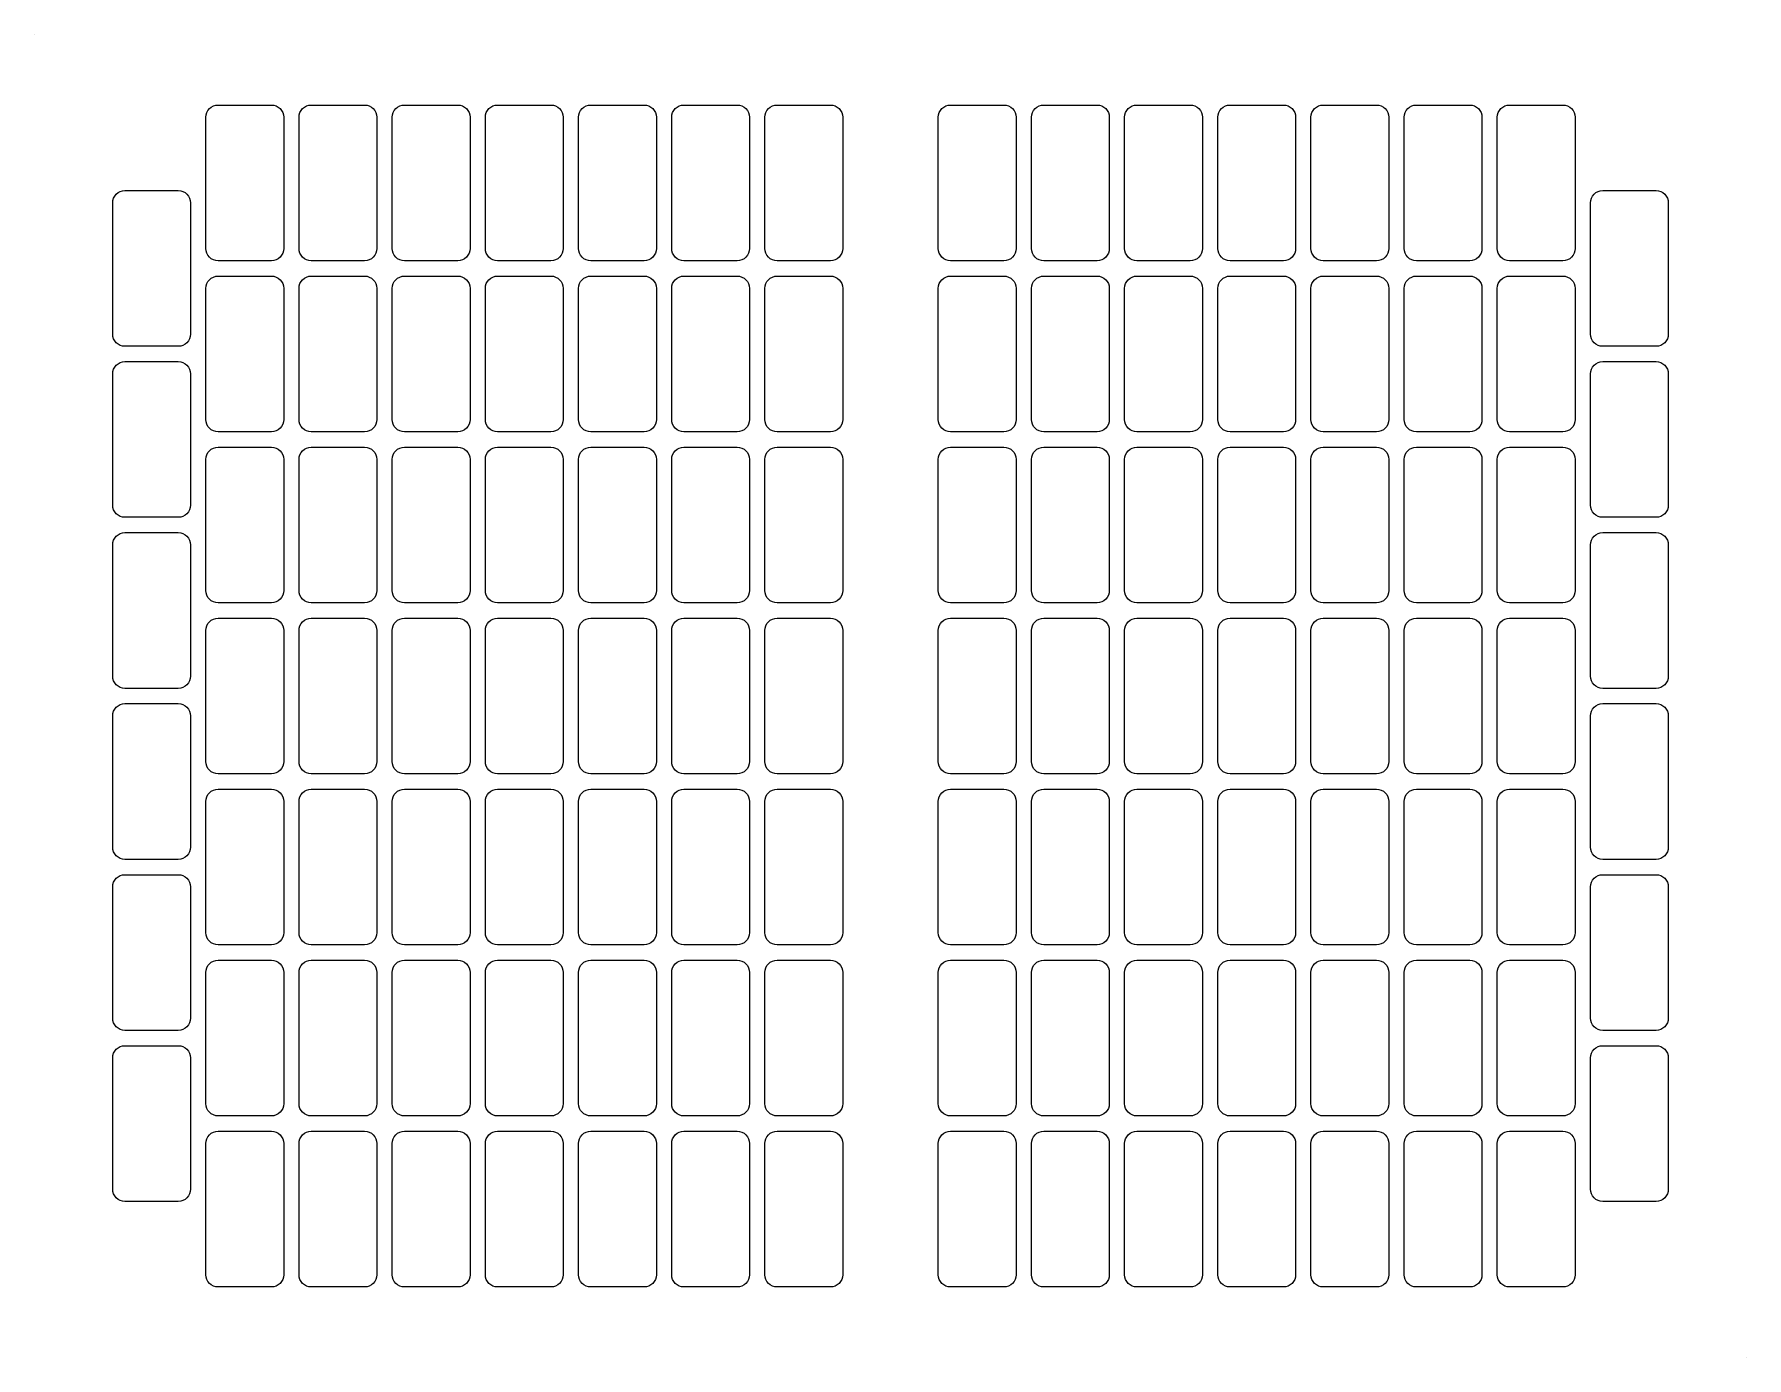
# Model space of a CAD drawing. Extents: x 0 to 279, y 0 to 216.
import ezdxf

# ---------------------------------------------------------------- set-up
doc = ezdxf.new("R2010")
doc.units = 0
doc.layers.add('ANCHOR', color=7, linetype='CONTINUOUS')
doc.layers.add('CUT', color=1, linetype='CONTINUOUS')

msp = doc.modelspace()

# ---------------------------------------------------------------- linework, layer by layer
at = {"layer": 'ANCHOR'}
for points in [[(0, 215.9), (0.01, 215.9), (0.01, 215.89), (0, 215.89)], [(279.39, 0.01), (279.4, 0.01), (279.4, 0), (279.39, 0)]]:
    msp.add_lwpolyline(points, close=True, dxfattribs=at)
at = {"layer": 'CUT'}
for points in [[(38.7, 204.35), (39.0902, 204.3116), (39.4654, 204.1978), (39.8111, 204.0129), (40.1142, 203.7642), (40.3629, 203.4611), (40.5478, 203.1154), (40.6616, 202.7402), (40.7, 202.35), (40.7, 180.95), (40.6616, 180.5598), (40.5478, 180.1846), (40.3629, 179.8389), (40.1142, 179.5358), (39.8111, 179.2871), (39.4654, 179.1022), (39.0902, 178.9884), (38.7, 178.95), (30, 178.95), (29.6098, 178.9884), (29.2346, 179.1022), (28.8889, 179.2871), (28.5858, 179.5358), (28.3371, 179.8389), (28.1522, 180.1846), (28.0384, 180.5598), (28, 180.95), (28, 202.35), (28.0384, 202.7402), (28.1522, 203.1154), (28.3371, 203.4611), (28.5858, 203.7642), (28.8889, 204.0129), (29.2346, 204.1978), (29.6098, 204.3116), (30, 204.35)], [(53.9, 204.35), (54.2902, 204.3116), (54.6654, 204.1978), (55.0111, 204.0129), (55.3142, 203.7642), (55.5629, 203.4611), (55.7478, 203.1154), (55.8616, 202.7402), (55.9, 202.35), (55.9, 180.95), (55.8616, 180.5598), (55.7478, 180.1846), (55.5629, 179.8389), (55.3142, 179.5358), (55.0111, 179.2871), (54.6654, 179.1022), (54.2902, 178.9884), (53.9, 178.95), (45.2, 178.95), (44.8098, 178.9884), (44.4346, 179.1022), (44.0889, 179.2871), (43.7858, 179.5358), (43.5371, 179.8389), (43.3522, 180.1846), (43.2384, 180.5598), (43.2, 180.95), (43.2, 202.35), (43.2384, 202.7402), (43.3522, 203.1154), (43.5371, 203.4611), (43.7858, 203.7642), (44.0889, 204.0129), (44.4346, 204.1978), (44.8098, 204.3116), (45.2, 204.35)], [(69.1, 204.35), (69.4902, 204.3116), (69.8654, 204.1978), (70.2111, 204.0129), (70.5142, 203.7642), (70.7629, 203.4611), (70.9478, 203.1154), (71.0616, 202.7402), (71.1, 202.35), (71.1, 180.95), (71.0616, 180.5598), (70.9478, 180.1846), (70.7629, 179.8389), (70.5142, 179.5358), (70.2111, 179.2871), (69.8654, 179.1022), (69.4902, 178.9884), (69.1, 178.95), (60.4, 178.95), (60.0098, 178.9884), (59.6346, 179.1022), (59.2889, 179.2871), (58.9858, 179.5358), (58.7371, 179.8389), (58.5522, 180.1846), (58.4384, 180.5598), (58.4, 180.95), (58.4, 202.35), (58.4384, 202.7402), (58.5522, 203.1154), (58.7371, 203.4611), (58.9858, 203.7642), (59.2889, 204.0129), (59.6346, 204.1978), (60.0098, 204.3116), (60.4, 204.35)], [(84.3, 204.35), (84.6902, 204.3116), (85.0654, 204.1978), (85.4111, 204.0129), (85.7142, 203.7642), (85.9629, 203.4611), (86.1478, 203.1154), (86.2616, 202.7402), (86.3, 202.35), (86.3, 180.95), (86.2616, 180.5598), (86.1478, 180.1846), (85.9629, 179.8389), (85.7142, 179.5358), (85.4111, 179.2871), (85.0654, 179.1022), (84.6902, 178.9884), (84.3, 178.95), (75.6, 178.95), (75.2098, 178.9884), (74.8346, 179.1022), (74.4889, 179.2871), (74.1858, 179.5358), (73.9371, 179.8389), (73.7522, 180.1846), (73.6384, 180.5598), (73.6, 180.95), (73.6, 202.35), (73.6384, 202.7402), (73.7522, 203.1154), (73.9371, 203.4611), (74.1858, 203.7642), (74.4889, 204.0129), (74.8346, 204.1978), (75.2098, 204.3116), (75.6, 204.35)], [(99.5, 204.35), (99.8902, 204.3116), (100.2654, 204.1978), (100.6111, 204.0129), (100.9142, 203.7642), (101.1629, 203.4611), (101.3478, 203.1154), (101.4616, 202.7402), (101.5, 202.35), (101.5, 180.95), (101.4616, 180.5598), (101.3478, 180.1846), (101.1629, 179.8389), (100.9142, 179.5358), (100.6111, 179.2871), (100.2654, 179.1022), (99.8902, 178.9884), (99.5, 178.95), (90.8, 178.95), (90.4098, 178.9884), (90.0346, 179.1022), (89.6889, 179.2871), (89.3858, 179.5358), (89.1371, 179.8389), (88.9522, 180.1846), (88.8384, 180.5598), (88.8, 180.95), (88.8, 202.35), (88.8384, 202.7402), (88.9522, 203.1154), (89.1371, 203.4611), (89.3858, 203.7642), (89.6889, 204.0129), (90.0346, 204.1978), (90.4098, 204.3116), (90.8, 204.35)], [(114.7, 204.35), (115.0902, 204.3116), (115.4654, 204.1978), (115.8111, 204.0129), (116.1142, 203.7642), (116.3629, 203.4611), (116.5478, 203.1154), (116.6616, 202.7402), (116.7, 202.35), (116.7, 180.95), (116.6616, 180.5598), (116.5478, 180.1846), (116.3629, 179.8389), (116.1142, 179.5358), (115.8111, 179.2871), (115.4654, 179.1022), (115.0902, 178.9884), (114.7, 178.95), (106, 178.95), (105.6098, 178.9884), (105.2346, 179.1022), (104.8889, 179.2871), (104.5858, 179.5358), (104.3371, 179.8389), (104.1522, 180.1846), (104.0384, 180.5598), (104, 180.95), (104, 202.35), (104.0384, 202.7402), (104.1522, 203.1154), (104.3371, 203.4611), (104.5858, 203.7642), (104.8889, 204.0129), (105.2346, 204.1978), (105.6098, 204.3116), (106, 204.35)], [(129.9, 204.35), (130.2902, 204.3116), (130.6654, 204.1978), (131.0111, 204.0129), (131.3142, 203.7642), (131.5629, 203.4611), (131.7478, 203.1154), (131.8616, 202.7402), (131.9, 202.35), (131.9, 180.95), (131.8616, 180.5598), (131.7478, 180.1846), (131.5629, 179.8389), (131.3142, 179.5358), (131.0111, 179.2871), (130.6654, 179.1022), (130.2902, 178.9884), (129.9, 178.95), (121.2, 178.95), (120.8098, 178.9884), (120.4346, 179.1022), (120.0889, 179.2871), (119.7858, 179.5358), (119.5371, 179.8389), (119.3522, 180.1846), (119.2384, 180.5598), (119.2, 180.95), (119.2, 202.35), (119.2384, 202.7402), (119.3522, 203.1154), (119.5371, 203.4611), (119.7858, 203.7642), (120.0889, 204.0129), (120.4346, 204.1978), (120.8098, 204.3116), (121.2, 204.35)], [(158.2, 204.35), (158.5902, 204.3116), (158.9654, 204.1978), (159.3111, 204.0129), (159.6142, 203.7642), (159.8629, 203.4611), (160.0478, 203.1154), (160.1616, 202.7402), (160.2, 202.35), (160.2, 180.95), (160.1616, 180.5598), (160.0478, 180.1846), (159.8629, 179.8389), (159.6142, 179.5358), (159.3111, 179.2871), (158.9654, 179.1022), (158.5902, 178.9884), (158.2, 178.95), (149.5, 178.95), (149.1098, 178.9884), (148.7346, 179.1022), (148.3889, 179.2871), (148.0858, 179.5358), (147.8371, 179.8389), (147.6522, 180.1846), (147.5384, 180.5598), (147.5, 180.95), (147.5, 202.35), (147.5384, 202.7402), (147.6522, 203.1154), (147.8371, 203.4611), (148.0858, 203.7642), (148.3889, 204.0129), (148.7346, 204.1978), (149.1098, 204.3116), (149.5, 204.35)], [(173.4, 204.35), (173.7902, 204.3116), (174.1654, 204.1978), (174.5111, 204.0129), (174.8142, 203.7642), (175.0629, 203.4611), (175.2478, 203.1154), (175.3616, 202.7402), (175.4, 202.35), (175.4, 180.95), (175.3616, 180.5598), (175.2478, 180.1846), (175.0629, 179.8389), (174.8142, 179.5358), (174.5111, 179.2871), (174.1654, 179.1022), (173.7902, 178.9884), (173.4, 178.95), (164.7, 178.95), (164.3098, 178.9884), (163.9346, 179.1022), (163.5889, 179.2871), (163.2858, 179.5358), (163.0371, 179.8389), (162.8522, 180.1846), (162.7384, 180.5598), (162.7, 180.95), (162.7, 202.35), (162.7384, 202.7402), (162.8522, 203.1154), (163.0371, 203.4611), (163.2858, 203.7642), (163.5889, 204.0129), (163.9346, 204.1978), (164.3098, 204.3116), (164.7, 204.35)], [(188.6, 204.35), (188.9902, 204.3116), (189.3654, 204.1978), (189.7111, 204.0129), (190.0142, 203.7642), (190.2629, 203.4611), (190.4478, 203.1154), (190.5616, 202.7402), (190.6, 202.35), (190.6, 180.95), (190.5616, 180.5598), (190.4478, 180.1846), (190.2629, 179.8389), (190.0142, 179.5358), (189.7111, 179.2871), (189.3654, 179.1022), (188.9902, 178.9884), (188.6, 178.95), (179.9, 178.95), (179.5098, 178.9884), (179.1346, 179.1022), (178.7889, 179.2871), (178.4858, 179.5358), (178.2371, 179.8389), (178.0522, 180.1846), (177.9384, 180.5598), (177.9, 180.95), (177.9, 202.35), (177.9384, 202.7402), (178.0522, 203.1154), (178.2371, 203.4611), (178.4858, 203.7642), (178.7889, 204.0129), (179.1346, 204.1978), (179.5098, 204.3116), (179.9, 204.35)], [(203.8, 204.35), (204.1902, 204.3116), (204.5654, 204.1978), (204.9111, 204.0129), (205.2142, 203.7642), (205.4629, 203.4611), (205.6478, 203.1154), (205.7616, 202.7402), (205.8, 202.35), (205.8, 180.95), (205.7616, 180.5598), (205.6478, 180.1846), (205.4629, 179.8389), (205.2142, 179.5358), (204.9111, 179.2871), (204.5654, 179.1022), (204.1902, 178.9884), (203.8, 178.95), (195.1, 178.95), (194.7098, 178.9884), (194.3346, 179.1022), (193.9889, 179.2871), (193.6858, 179.5358), (193.4371, 179.8389), (193.2522, 180.1846), (193.1384, 180.5598), (193.1, 180.95), (193.1, 202.35), (193.1384, 202.7402), (193.2522, 203.1154), (193.4371, 203.4611), (193.6858, 203.7642), (193.9889, 204.0129), (194.3346, 204.1978), (194.7098, 204.3116), (195.1, 204.35)], [(219, 204.35), (219.3902, 204.3116), (219.7654, 204.1978), (220.1111, 204.0129), (220.4142, 203.7642), (220.6629, 203.4611), (220.8478, 203.1154), (220.9616, 202.7402), (221, 202.35), (221, 180.95), (220.9616, 180.5598), (220.8478, 180.1846), (220.6629, 179.8389), (220.4142, 179.5358), (220.1111, 179.2871), (219.7654, 179.1022), (219.3902, 178.9884), (219, 178.95), (210.3, 178.95), (209.9098, 178.9884), (209.5346, 179.1022), (209.1889, 179.2871), (208.8858, 179.5358), (208.6371, 179.8389), (208.4522, 180.1846), (208.3384, 180.5598), (208.3, 180.95), (208.3, 202.35), (208.3384, 202.7402), (208.4522, 203.1154), (208.6371, 203.4611), (208.8858, 203.7642), (209.1889, 204.0129), (209.5346, 204.1978), (209.9098, 204.3116), (210.3, 204.35)], [(234.2, 204.35), (234.5902, 204.3116), (234.9654, 204.1978), (235.3111, 204.0129), (235.6142, 203.7642), (235.8629, 203.4611), (236.0478, 203.1154), (236.1616, 202.7402), (236.2, 202.35), (236.2, 180.95), (236.1616, 180.5598), (236.0478, 180.1846), (235.8629, 179.8389), (235.6142, 179.5358), (235.3111, 179.2871), (234.9654, 179.1022), (234.5902, 178.9884), (234.2, 178.95), (225.5, 178.95), (225.1098, 178.9884), (224.7346, 179.1022), (224.3889, 179.2871), (224.0858, 179.5358), (223.8371, 179.8389), (223.6522, 180.1846), (223.5384, 180.5598), (223.5, 180.95), (223.5, 202.35), (223.5384, 202.7402), (223.6522, 203.1154), (223.8371, 203.4611), (224.0858, 203.7642), (224.3889, 204.0129), (224.7346, 204.1978), (225.1098, 204.3116), (225.5, 204.35)], [(249.4, 204.35), (249.7902, 204.3116), (250.1654, 204.1978), (250.5111, 204.0129), (250.8142, 203.7642), (251.0629, 203.4611), (251.2478, 203.1154), (251.3616, 202.7402), (251.4, 202.35), (251.4, 180.95), (251.3616, 180.5598), (251.2478, 180.1846), (251.0629, 179.8389), (250.8142, 179.5358), (250.5111, 179.2871), (250.1654, 179.1022), (249.7902, 178.9884), (249.4, 178.95), (240.7, 178.95), (240.3098, 178.9884), (239.9346, 179.1022), (239.5889, 179.2871), (239.2858, 179.5358), (239.0371, 179.8389), (238.8522, 180.1846), (238.7384, 180.5598), (238.7, 180.95), (238.7, 202.35), (238.7384, 202.7402), (238.8522, 203.1154), (239.0371, 203.4611), (239.2858, 203.7642), (239.5889, 204.0129), (239.9346, 204.1978), (240.3098, 204.3116), (240.7, 204.35)], [(23.5, 190.4), (23.8902, 190.3616), (24.2654, 190.2478), (24.6111, 190.0629), (24.9142, 189.8142), (25.1629, 189.5111), (25.3478, 189.1654), (25.4616, 188.7902), (25.5, 188.4), (25.5, 167), (25.4616, 166.6098), (25.3478, 166.2346), (25.1629, 165.8889), (24.9142, 165.5858), (24.6111, 165.3371), (24.2654, 165.1522), (23.8902, 165.0384), (23.5, 165), (14.8, 165), (14.4098, 165.0384), (14.0346, 165.1522), (13.6889, 165.3371), (13.3858, 165.5858), (13.1371, 165.8889), (12.9522, 166.2346), (12.8384, 166.6098), (12.8, 167), (12.8, 188.4), (12.8384, 188.7902), (12.9522, 189.1654), (13.1371, 189.5111), (13.3858, 189.8142), (13.6889, 190.0629), (14.0346, 190.2478), (14.4098, 190.3616), (14.8, 190.4)], [(264.6, 190.4), (264.9902, 190.3616), (265.3654, 190.2478), (265.7111, 190.0629), (266.0142, 189.8142), (266.2629, 189.5111), (266.4478, 189.1654), (266.5616, 188.7902), (266.6, 188.4), (266.6, 167), (266.5616, 166.6098), (266.4478, 166.2346), (266.2629, 165.8889), (266.0142, 165.5858), (265.7111, 165.3371), (265.3654, 165.1522), (264.9902, 165.0384), (264.6, 165), (255.9, 165), (255.5098, 165.0384), (255.1346, 165.1522), (254.7889, 165.3371), (254.4858, 165.5858), (254.2371, 165.8889), (254.0522, 166.2346), (253.9384, 166.6098), (253.9, 167), (253.9, 188.4), (253.9384, 188.7902), (254.0522, 189.1654), (254.2371, 189.5111), (254.4858, 189.8142), (254.7889, 190.0629), (255.1346, 190.2478), (255.5098, 190.3616), (255.9, 190.4)], [(38.7, 176.45), (39.0902, 176.4116), (39.4654, 176.2978), (39.8111, 176.1129), (40.1142, 175.8642), (40.3629, 175.5611), (40.5478, 175.2154), (40.6616, 174.8402), (40.7, 174.45), (40.7, 153.05), (40.6616, 152.6598), (40.5478, 152.2846), (40.3629, 151.9389), (40.1142, 151.6358), (39.8111, 151.3871), (39.4654, 151.2022), (39.0902, 151.0884), (38.7, 151.05), (30, 151.05), (29.6098, 151.0884), (29.2346, 151.2022), (28.8889, 151.3871), (28.5858, 151.6358), (28.3371, 151.9389), (28.1522, 152.2846), (28.0384, 152.6598), (28, 153.05), (28, 174.45), (28.0384, 174.8402), (28.1522, 175.2154), (28.3371, 175.5611), (28.5858, 175.8642), (28.8889, 176.1129), (29.2346, 176.2978), (29.6098, 176.4116), (30, 176.45)], [(53.9, 176.45), (54.2902, 176.4116), (54.6654, 176.2978), (55.0111, 176.1129), (55.3142, 175.8642), (55.5629, 175.5611), (55.7478, 175.2154), (55.8616, 174.8402), (55.9, 174.45), (55.9, 153.05), (55.8616, 152.6598), (55.7478, 152.2846), (55.5629, 151.9389), (55.3142, 151.6358), (55.0111, 151.3871), (54.6654, 151.2022), (54.2902, 151.0884), (53.9, 151.05), (45.2, 151.05), (44.8098, 151.0884), (44.4346, 151.2022), (44.0889, 151.3871), (43.7858, 151.6358), (43.5371, 151.9389), (43.3522, 152.2846), (43.2384, 152.6598), (43.2, 153.05), (43.2, 174.45), (43.2384, 174.8402), (43.3522, 175.2154), (43.5371, 175.5611), (43.7858, 175.8642), (44.0889, 176.1129), (44.4346, 176.2978), (44.8098, 176.4116), (45.2, 176.45)], [(69.1, 176.45), (69.4902, 176.4116), (69.8654, 176.2978), (70.2111, 176.1129), (70.5142, 175.8642), (70.7629, 175.5611), (70.9478, 175.2154), (71.0616, 174.8402), (71.1, 174.45), (71.1, 153.05), (71.0616, 152.6598), (70.9478, 152.2846), (70.7629, 151.9389), (70.5142, 151.6358), (70.2111, 151.3871), (69.8654, 151.2022), (69.4902, 151.0884), (69.1, 151.05), (60.4, 151.05), (60.0098, 151.0884), (59.6346, 151.2022), (59.2889, 151.3871), (58.9858, 151.6358), (58.7371, 151.9389), (58.5522, 152.2846), (58.4384, 152.6598), (58.4, 153.05), (58.4, 174.45), (58.4384, 174.8402), (58.5522, 175.2154), (58.7371, 175.5611), (58.9858, 175.8642), (59.2889, 176.1129), (59.6346, 176.2978), (60.0098, 176.4116), (60.4, 176.45)], [(84.3, 176.45), (84.6902, 176.4116), (85.0654, 176.2978), (85.4111, 176.1129), (85.7142, 175.8642), (85.9629, 175.5611), (86.1478, 175.2154), (86.2616, 174.8402), (86.3, 174.45), (86.3, 153.05), (86.2616, 152.6598), (86.1478, 152.2846), (85.9629, 151.9389), (85.7142, 151.6358), (85.4111, 151.3871), (85.0654, 151.2022), (84.6902, 151.0884), (84.3, 151.05), (75.6, 151.05), (75.2098, 151.0884), (74.8346, 151.2022), (74.4889, 151.3871), (74.1858, 151.6358), (73.9371, 151.9389), (73.7522, 152.2846), (73.6384, 152.6598), (73.6, 153.05), (73.6, 174.45), (73.6384, 174.8402), (73.7522, 175.2154), (73.9371, 175.5611), (74.1858, 175.8642), (74.4889, 176.1129), (74.8346, 176.2978), (75.2098, 176.4116), (75.6, 176.45)], [(99.5, 176.45), (99.8902, 176.4116), (100.2654, 176.2978), (100.6111, 176.1129), (100.9142, 175.8642), (101.1629, 175.5611), (101.3478, 175.2154), (101.4616, 174.8402), (101.5, 174.45), (101.5, 153.05), (101.4616, 152.6598), (101.3478, 152.2846), (101.1629, 151.9389), (100.9142, 151.6358), (100.6111, 151.3871), (100.2654, 151.2022), (99.8902, 151.0884), (99.5, 151.05), (90.8, 151.05), (90.4098, 151.0884), (90.0346, 151.2022), (89.6889, 151.3871), (89.3858, 151.6358), (89.1371, 151.9389), (88.9522, 152.2846), (88.8384, 152.6598), (88.8, 153.05), (88.8, 174.45), (88.8384, 174.8402), (88.9522, 175.2154), (89.1371, 175.5611), (89.3858, 175.8642), (89.6889, 176.1129), (90.0346, 176.2978), (90.4098, 176.4116), (90.8, 176.45)], [(114.7, 176.45), (115.0902, 176.4116), (115.4654, 176.2978), (115.8111, 176.1129), (116.1142, 175.8642), (116.3629, 175.5611), (116.5478, 175.2154), (116.6616, 174.8402), (116.7, 174.45), (116.7, 153.05), (116.6616, 152.6598), (116.5478, 152.2846), (116.3629, 151.9389), (116.1142, 151.6358), (115.8111, 151.3871), (115.4654, 151.2022), (115.0902, 151.0884), (114.7, 151.05), (106, 151.05), (105.6098, 151.0884), (105.2346, 151.2022), (104.8889, 151.3871), (104.5858, 151.6358), (104.3371, 151.9389), (104.1522, 152.2846), (104.0384, 152.6598), (104, 153.05), (104, 174.45), (104.0384, 174.8402), (104.1522, 175.2154), (104.3371, 175.5611), (104.5858, 175.8642), (104.8889, 176.1129), (105.2346, 176.2978), (105.6098, 176.4116), (106, 176.45)], [(129.9, 176.45), (130.2902, 176.4116), (130.6654, 176.2978), (131.0111, 176.1129), (131.3142, 175.8642), (131.5629, 175.5611), (131.7478, 175.2154), (131.8616, 174.8402), (131.9, 174.45), (131.9, 153.05), (131.8616, 152.6598), (131.7478, 152.2846), (131.5629, 151.9389), (131.3142, 151.6358), (131.0111, 151.3871), (130.6654, 151.2022), (130.2902, 151.0884), (129.9, 151.05), (121.2, 151.05), (120.8098, 151.0884), (120.4346, 151.2022), (120.0889, 151.3871), (119.7858, 151.6358), (119.5371, 151.9389), (119.3522, 152.2846), (119.2384, 152.6598), (119.2, 153.05), (119.2, 174.45), (119.2384, 174.8402), (119.3522, 175.2154), (119.5371, 175.5611), (119.7858, 175.8642), (120.0889, 176.1129), (120.4346, 176.2978), (120.8098, 176.4116), (121.2, 176.45)], [(158.2, 176.45), (158.5902, 176.4116), (158.9654, 176.2978), (159.3111, 176.1129), (159.6142, 175.8642), (159.8629, 175.5611), (160.0478, 175.2154), (160.1616, 174.8402), (160.2, 174.45), (160.2, 153.05), (160.1616, 152.6598), (160.0478, 152.2846), (159.8629, 151.9389), (159.6142, 151.6358), (159.3111, 151.3871), (158.9654, 151.2022), (158.5902, 151.0884), (158.2, 151.05), (149.5, 151.05), (149.1098, 151.0884), (148.7346, 151.2022), (148.3889, 151.3871), (148.0858, 151.6358), (147.8371, 151.9389), (147.6522, 152.2846), (147.5384, 152.6598), (147.5, 153.05), (147.5, 174.45), (147.5384, 174.8402), (147.6522, 175.2154), (147.8371, 175.5611), (148.0858, 175.8642), (148.3889, 176.1129), (148.7346, 176.2978), (149.1098, 176.4116), (149.5, 176.45)], [(173.4, 176.45), (173.7902, 176.4116), (174.1654, 176.2978), (174.5111, 176.1129), (174.8142, 175.8642), (175.0629, 175.5611), (175.2478, 175.2154), (175.3616, 174.8402), (175.4, 174.45), (175.4, 153.05), (175.3616, 152.6598), (175.2478, 152.2846), (175.0629, 151.9389), (174.8142, 151.6358), (174.5111, 151.3871), (174.1654, 151.2022), (173.7902, 151.0884), (173.4, 151.05), (164.7, 151.05), (164.3098, 151.0884), (163.9346, 151.2022), (163.5889, 151.3871), (163.2858, 151.6358), (163.0371, 151.9389), (162.8522, 152.2846), (162.7384, 152.6598), (162.7, 153.05), (162.7, 174.45), (162.7384, 174.8402), (162.8522, 175.2154), (163.0371, 175.5611), (163.2858, 175.8642), (163.5889, 176.1129), (163.9346, 176.2978), (164.3098, 176.4116), (164.7, 176.45)], [(188.6, 176.45), (188.9902, 176.4116), (189.3654, 176.2978), (189.7111, 176.1129), (190.0142, 175.8642), (190.2629, 175.5611), (190.4478, 175.2154), (190.5616, 174.8402), (190.6, 174.45), (190.6, 153.05), (190.5616, 152.6598), (190.4478, 152.2846), (190.2629, 151.9389), (190.0142, 151.6358), (189.7111, 151.3871), (189.3654, 151.2022), (188.9902, 151.0884), (188.6, 151.05), (179.9, 151.05), (179.5098, 151.0884), (179.1346, 151.2022), (178.7889, 151.3871), (178.4858, 151.6358), (178.2371, 151.9389), (178.0522, 152.2846), (177.9384, 152.6598), (177.9, 153.05), (177.9, 174.45), (177.9384, 174.8402), (178.0522, 175.2154), (178.2371, 175.5611), (178.4858, 175.8642), (178.7889, 176.1129), (179.1346, 176.2978), (179.5098, 176.4116), (179.9, 176.45)], [(203.8, 176.45), (204.1902, 176.4116), (204.5654, 176.2978), (204.9111, 176.1129), (205.2142, 175.8642), (205.4629, 175.5611), (205.6478, 175.2154), (205.7616, 174.8402), (205.8, 174.45), (205.8, 153.05), (205.7616, 152.6598), (205.6478, 152.2846), (205.4629, 151.9389), (205.2142, 151.6358), (204.9111, 151.3871), (204.5654, 151.2022), (204.1902, 151.0884), (203.8, 151.05), (195.1, 151.05), (194.7098, 151.0884), (194.3346, 151.2022), (193.9889, 151.3871), (193.6858, 151.6358), (193.4371, 151.9389), (193.2522, 152.2846), (193.1384, 152.6598), (193.1, 153.05), (193.1, 174.45), (193.1384, 174.8402), (193.2522, 175.2154), (193.4371, 175.5611), (193.6858, 175.8642), (193.9889, 176.1129), (194.3346, 176.2978), (194.7098, 176.4116), (195.1, 176.45)], [(219, 176.45), (219.3902, 176.4116), (219.7654, 176.2978), (220.1111, 176.1129), (220.4142, 175.8642), (220.6629, 175.5611), (220.8478, 175.2154), (220.9616, 174.8402), (221, 174.45), (221, 153.05), (220.9616, 152.6598), (220.8478, 152.2846), (220.6629, 151.9389), (220.4142, 151.6358), (220.1111, 151.3871), (219.7654, 151.2022), (219.3902, 151.0884), (219, 151.05), (210.3, 151.05), (209.9098, 151.0884), (209.5346, 151.2022), (209.1889, 151.3871), (208.8858, 151.6358), (208.6371, 151.9389), (208.4522, 152.2846), (208.3384, 152.6598), (208.3, 153.05), (208.3, 174.45), (208.3384, 174.8402), (208.4522, 175.2154), (208.6371, 175.5611), (208.8858, 175.8642), (209.1889, 176.1129), (209.5346, 176.2978), (209.9098, 176.4116), (210.3, 176.45)], [(234.2, 176.45), (234.5902, 176.4116), (234.9654, 176.2978), (235.3111, 176.1129), (235.6142, 175.8642), (235.8629, 175.5611), (236.0478, 175.2154), (236.1616, 174.8402), (236.2, 174.45), (236.2, 153.05), (236.1616, 152.6598), (236.0478, 152.2846), (235.8629, 151.9389), (235.6142, 151.6358), (235.3111, 151.3871), (234.9654, 151.2022), (234.5902, 151.0884), (234.2, 151.05), (225.5, 151.05), (225.1098, 151.0884), (224.7346, 151.2022), (224.3889, 151.3871), (224.0858, 151.6358), (223.8371, 151.9389), (223.6522, 152.2846), (223.5384, 152.6598), (223.5, 153.05), (223.5, 174.45), (223.5384, 174.8402), (223.6522, 175.2154), (223.8371, 175.5611), (224.0858, 175.8642), (224.3889, 176.1129), (224.7346, 176.2978), (225.1098, 176.4116), (225.5, 176.45)], [(249.4, 176.45), (249.7902, 176.4116), (250.1654, 176.2978), (250.5111, 176.1129), (250.8142, 175.8642), (251.0629, 175.5611), (251.2478, 175.2154), (251.3616, 174.8402), (251.4, 174.45), (251.4, 153.05), (251.3616, 152.6598), (251.2478, 152.2846), (251.0629, 151.9389), (250.8142, 151.6358), (250.5111, 151.3871), (250.1654, 151.2022), (249.7902, 151.0884), (249.4, 151.05), (240.7, 151.05), (240.3098, 151.0884), (239.9346, 151.2022), (239.5889, 151.3871), (239.2858, 151.6358), (239.0371, 151.9389), (238.8522, 152.2846), (238.7384, 152.6598), (238.7, 153.05), (238.7, 174.45), (238.7384, 174.8402), (238.8522, 175.2154), (239.0371, 175.5611), (239.2858, 175.8642), (239.5889, 176.1129), (239.9346, 176.2978), (240.3098, 176.4116), (240.7, 176.45)], [(23.5, 162.5), (23.8902, 162.4616), (24.2654, 162.3478), (24.6111, 162.1629), (24.9142, 161.9142), (25.1629, 161.6111), (25.3478, 161.2654), (25.4616, 160.8902), (25.5, 160.5), (25.5, 139.1), (25.4616, 138.7098), (25.3478, 138.3346), (25.1629, 137.9889), (24.9142, 137.6858), (24.6111, 137.4371), (24.2654, 137.2522), (23.8902, 137.1384), (23.5, 137.1), (14.8, 137.1), (14.4098, 137.1384), (14.0346, 137.2522), (13.6889, 137.4371), (13.3858, 137.6858), (13.1371, 137.9889), (12.9522, 138.3346), (12.8384, 138.7098), (12.8, 139.1), (12.8, 160.5), (12.8384, 160.8902), (12.9522, 161.2654), (13.1371, 161.6111), (13.3858, 161.9142), (13.6889, 162.1629), (14.0346, 162.3478), (14.4098, 162.4616), (14.8, 162.5)], [(264.6, 162.5), (264.9902, 162.4616), (265.3654, 162.3478), (265.7111, 162.1629), (266.0142, 161.9142), (266.2629, 161.6111), (266.4478, 161.2654), (266.5616, 160.8902), (266.6, 160.5), (266.6, 139.1), (266.5616, 138.7098), (266.4478, 138.3346), (266.2629, 137.9889), (266.0142, 137.6858), (265.7111, 137.4371), (265.3654, 137.2522), (264.9902, 137.1384), (264.6, 137.1), (255.9, 137.1), (255.5098, 137.1384), (255.1346, 137.2522), (254.7889, 137.4371), (254.4858, 137.6858), (254.2371, 137.9889), (254.0522, 138.3346), (253.9384, 138.7098), (253.9, 139.1), (253.9, 160.5), (253.9384, 160.8902), (254.0522, 161.2654), (254.2371, 161.6111), (254.4858, 161.9142), (254.7889, 162.1629), (255.1346, 162.3478), (255.5098, 162.4616), (255.9, 162.5)], [(38.7, 148.55), (39.0902, 148.5116), (39.4654, 148.3978), (39.8111, 148.2129), (40.1142, 147.9642), (40.3629, 147.6611), (40.5478, 147.3154), (40.6616, 146.9402), (40.7, 146.55), (40.7, 125.15), (40.6616, 124.7598), (40.5478, 124.3846), (40.3629, 124.0389), (40.1142, 123.7358), (39.8111, 123.4871), (39.4654, 123.3022), (39.0902, 123.1884), (38.7, 123.15), (30, 123.15), (29.6098, 123.1884), (29.2346, 123.3022), (28.8889, 123.4871), (28.5858, 123.7358), (28.3371, 124.0389), (28.1522, 124.3846), (28.0384, 124.7598), (28, 125.15), (28, 146.55), (28.0384, 146.9402), (28.1522, 147.3154), (28.3371, 147.6611), (28.5858, 147.9642), (28.8889, 148.2129), (29.2346, 148.3978), (29.6098, 148.5116), (30, 148.55)], [(53.9, 148.55), (54.2902, 148.5116), (54.6654, 148.3978), (55.0111, 148.2129), (55.3142, 147.9642), (55.5629, 147.6611), (55.7478, 147.3154), (55.8616, 146.9402), (55.9, 146.55), (55.9, 125.15), (55.8616, 124.7598), (55.7478, 124.3846), (55.5629, 124.0389), (55.3142, 123.7358), (55.0111, 123.4871), (54.6654, 123.3022), (54.2902, 123.1884), (53.9, 123.15), (45.2, 123.15), (44.8098, 123.1884), (44.4346, 123.3022), (44.0889, 123.4871), (43.7858, 123.7358), (43.5371, 124.0389), (43.3522, 124.3846), (43.2384, 124.7598), (43.2, 125.15), (43.2, 146.55), (43.2384, 146.9402), (43.3522, 147.3154), (43.5371, 147.6611), (43.7858, 147.9642), (44.0889, 148.2129), (44.4346, 148.3978), (44.8098, 148.5116), (45.2, 148.55)], [(69.1, 148.55), (69.4902, 148.5116), (69.8654, 148.3978), (70.2111, 148.2129), (70.5142, 147.9642), (70.7629, 147.6611), (70.9478, 147.3154), (71.0616, 146.9402), (71.1, 146.55), (71.1, 125.15), (71.0616, 124.7598), (70.9478, 124.3846), (70.7629, 124.0389), (70.5142, 123.7358), (70.2111, 123.4871), (69.8654, 123.3022), (69.4902, 123.1884), (69.1, 123.15), (60.4, 123.15), (60.0098, 123.1884), (59.6346, 123.3022), (59.2889, 123.4871), (58.9858, 123.7358), (58.7371, 124.0389), (58.5522, 124.3846), (58.4384, 124.7598), (58.4, 125.15), (58.4, 146.55), (58.4384, 146.9402), (58.5522, 147.3154), (58.7371, 147.6611), (58.9858, 147.9642), (59.2889, 148.2129), (59.6346, 148.3978), (60.0098, 148.5116), (60.4, 148.55)], [(84.3, 148.55), (84.6902, 148.5116), (85.0654, 148.3978), (85.4111, 148.2129), (85.7142, 147.9642), (85.9629, 147.6611), (86.1478, 147.3154), (86.2616, 146.9402), (86.3, 146.55), (86.3, 125.15), (86.2616, 124.7598), (86.1478, 124.3846), (85.9629, 124.0389), (85.7142, 123.7358), (85.4111, 123.4871), (85.0654, 123.3022), (84.6902, 123.1884), (84.3, 123.15), (75.6, 123.15), (75.2098, 123.1884), (74.8346, 123.3022), (74.4889, 123.4871), (74.1858, 123.7358), (73.9371, 124.0389), (73.7522, 124.3846), (73.6384, 124.7598), (73.6, 125.15), (73.6, 146.55), (73.6384, 146.9402), (73.7522, 147.3154), (73.9371, 147.6611), (74.1858, 147.9642), (74.4889, 148.2129), (74.8346, 148.3978), (75.2098, 148.5116), (75.6, 148.55)], [(99.5, 148.55), (99.8902, 148.5116), (100.2654, 148.3978), (100.6111, 148.2129), (100.9142, 147.9642), (101.1629, 147.6611), (101.3478, 147.3154), (101.4616, 146.9402), (101.5, 146.55), (101.5, 125.15), (101.4616, 124.7598), (101.3478, 124.3846), (101.1629, 124.0389), (100.9142, 123.7358), (100.6111, 123.4871), (100.2654, 123.3022), (99.8902, 123.1884), (99.5, 123.15), (90.8, 123.15), (90.4098, 123.1884), (90.0346, 123.3022), (89.6889, 123.4871), (89.3858, 123.7358), (89.1371, 124.0389), (88.9522, 124.3846), (88.8384, 124.7598), (88.8, 125.15), (88.8, 146.55), (88.8384, 146.9402), (88.9522, 147.3154), (89.1371, 147.6611), (89.3858, 147.9642), (89.6889, 148.2129), (90.0346, 148.3978), (90.4098, 148.5116), (90.8, 148.55)], [(114.7, 148.55), (115.0902, 148.5116), (115.4654, 148.3978), (115.8111, 148.2129), (116.1142, 147.9642), (116.3629, 147.6611), (116.5478, 147.3154), (116.6616, 146.9402), (116.7, 146.55), (116.7, 125.15), (116.6616, 124.7598), (116.5478, 124.3846), (116.3629, 124.0389), (116.1142, 123.7358), (115.8111, 123.4871), (115.4654, 123.3022), (115.0902, 123.1884), (114.7, 123.15), (106, 123.15), (105.6098, 123.1884), (105.2346, 123.3022), (104.8889, 123.4871), (104.5858, 123.7358), (104.3371, 124.0389), (104.1522, 124.3846), (104.0384, 124.7598), (104, 125.15), (104, 146.55), (104.0384, 146.9402), (104.1522, 147.3154), (104.3371, 147.6611), (104.5858, 147.9642), (104.8889, 148.2129), (105.2346, 148.3978), (105.6098, 148.5116), (106, 148.55)], [(129.9, 148.55), (130.2902, 148.5116), (130.6654, 148.3978), (131.0111, 148.2129), (131.3142, 147.9642), (131.5629, 147.6611), (131.7478, 147.3154), (131.8616, 146.9402), (131.9, 146.55), (131.9, 125.15), (131.8616, 124.7598), (131.7478, 124.3846), (131.5629, 124.0389), (131.3142, 123.7358), (131.0111, 123.4871), (130.6654, 123.3022), (130.2902, 123.1884), (129.9, 123.15), (121.2, 123.15), (120.8098, 123.1884), (120.4346, 123.3022), (120.0889, 123.4871), (119.7858, 123.7358), (119.5371, 124.0389), (119.3522, 124.3846), (119.2384, 124.7598), (119.2, 125.15), (119.2, 146.55), (119.2384, 146.9402), (119.3522, 147.3154), (119.5371, 147.6611), (119.7858, 147.9642), (120.0889, 148.2129), (120.4346, 148.3978), (120.8098, 148.5116), (121.2, 148.55)], [(158.2, 148.55), (158.5902, 148.5116), (158.9654, 148.3978), (159.3111, 148.2129), (159.6142, 147.9642), (159.8629, 147.6611), (160.0478, 147.3154), (160.1616, 146.9402), (160.2, 146.55), (160.2, 125.15), (160.1616, 124.7598), (160.0478, 124.3846), (159.8629, 124.0389), (159.6142, 123.7358), (159.3111, 123.4871), (158.9654, 123.3022), (158.5902, 123.1884), (158.2, 123.15), (149.5, 123.15), (149.1098, 123.1884), (148.7346, 123.3022), (148.3889, 123.4871), (148.0858, 123.7358), (147.8371, 124.0389), (147.6522, 124.3846), (147.5384, 124.7598), (147.5, 125.15), (147.5, 146.55), (147.5384, 146.9402), (147.6522, 147.3154), (147.8371, 147.6611), (148.0858, 147.9642), (148.3889, 148.2129), (148.7346, 148.3978), (149.1098, 148.5116), (149.5, 148.55)], [(173.4, 148.55), (173.7902, 148.5116), (174.1654, 148.3978), (174.5111, 148.2129), (174.8142, 147.9642), (175.0629, 147.6611), (175.2478, 147.3154), (175.3616, 146.9402), (175.4, 146.55), (175.4, 125.15), (175.3616, 124.7598), (175.2478, 124.3846), (175.0629, 124.0389), (174.8142, 123.7358), (174.5111, 123.4871), (174.1654, 123.3022), (173.7902, 123.1884), (173.4, 123.15), (164.7, 123.15), (164.3098, 123.1884), (163.9346, 123.3022), (163.5889, 123.4871), (163.2858, 123.7358), (163.0371, 124.0389), (162.8522, 124.3846), (162.7384, 124.7598), (162.7, 125.15), (162.7, 146.55), (162.7384, 146.9402), (162.8522, 147.3154), (163.0371, 147.6611), (163.2858, 147.9642), (163.5889, 148.2129), (163.9346, 148.3978), (164.3098, 148.5116), (164.7, 148.55)], [(188.6, 148.55), (188.9902, 148.5116), (189.3654, 148.3978), (189.7111, 148.2129), (190.0142, 147.9642), (190.2629, 147.6611), (190.4478, 147.3154), (190.5616, 146.9402), (190.6, 146.55), (190.6, 125.15), (190.5616, 124.7598), (190.4478, 124.3846), (190.2629, 124.0389), (190.0142, 123.7358), (189.7111, 123.4871), (189.3654, 123.3022), (188.9902, 123.1884), (188.6, 123.15), (179.9, 123.15), (179.5098, 123.1884), (179.1346, 123.3022), (178.7889, 123.4871), (178.4858, 123.7358), (178.2371, 124.0389), (178.0522, 124.3846), (177.9384, 124.7598), (177.9, 125.15), (177.9, 146.55), (177.9384, 146.9402), (178.0522, 147.3154), (178.2371, 147.6611), (178.4858, 147.9642), (178.7889, 148.2129), (179.1346, 148.3978), (179.5098, 148.5116), (179.9, 148.55)], [(203.8, 148.55), (204.1902, 148.5116), (204.5654, 148.3978), (204.9111, 148.2129), (205.2142, 147.9642), (205.4629, 147.6611), (205.6478, 147.3154), (205.7616, 146.9402), (205.8, 146.55), (205.8, 125.15), (205.7616, 124.7598), (205.6478, 124.3846), (205.4629, 124.0389), (205.2142, 123.7358), (204.9111, 123.4871), (204.5654, 123.3022), (204.1902, 123.1884), (203.8, 123.15), (195.1, 123.15), (194.7098, 123.1884), (194.3346, 123.3022), (193.9889, 123.4871), (193.6858, 123.7358), (193.4371, 124.0389), (193.2522, 124.3846), (193.1384, 124.7598), (193.1, 125.15), (193.1, 146.55), (193.1384, 146.9402), (193.2522, 147.3154), (193.4371, 147.6611), (193.6858, 147.9642), (193.9889, 148.2129), (194.3346, 148.3978), (194.7098, 148.5116), (195.1, 148.55)], [(219, 148.55), (219.3902, 148.5116), (219.7654, 148.3978), (220.1111, 148.2129), (220.4142, 147.9642), (220.6629, 147.6611), (220.8478, 147.3154), (220.9616, 146.9402), (221, 146.55), (221, 125.15), (220.9616, 124.7598), (220.8478, 124.3846), (220.6629, 124.0389), (220.4142, 123.7358), (220.1111, 123.4871), (219.7654, 123.3022), (219.3902, 123.1884), (219, 123.15), (210.3, 123.15), (209.9098, 123.1884), (209.5346, 123.3022), (209.1889, 123.4871), (208.8858, 123.7358), (208.6371, 124.0389), (208.4522, 124.3846), (208.3384, 124.7598), (208.3, 125.15), (208.3, 146.55), (208.3384, 146.9402), (208.4522, 147.3154), (208.6371, 147.6611), (208.8858, 147.9642), (209.1889, 148.2129), (209.5346, 148.3978), (209.9098, 148.5116), (210.3, 148.55)], [(234.2, 148.55), (234.5902, 148.5116), (234.9654, 148.3978), (235.3111, 148.2129), (235.6142, 147.9642), (235.8629, 147.6611), (236.0478, 147.3154), (236.1616, 146.9402), (236.2, 146.55), (236.2, 125.15), (236.1616, 124.7598), (236.0478, 124.3846), (235.8629, 124.0389), (235.6142, 123.7358), (235.3111, 123.4871), (234.9654, 123.3022), (234.5902, 123.1884), (234.2, 123.15), (225.5, 123.15), (225.1098, 123.1884), (224.7346, 123.3022), (224.3889, 123.4871), (224.0858, 123.7358), (223.8371, 124.0389), (223.6522, 124.3846), (223.5384, 124.7598), (223.5, 125.15), (223.5, 146.55), (223.5384, 146.9402), (223.6522, 147.3154), (223.8371, 147.6611), (224.0858, 147.9642), (224.3889, 148.2129), (224.7346, 148.3978), (225.1098, 148.5116), (225.5, 148.55)], [(249.4, 148.55), (249.7902, 148.5116), (250.1654, 148.3978), (250.5111, 148.2129), (250.8142, 147.9642), (251.0629, 147.6611), (251.2478, 147.3154), (251.3616, 146.9402), (251.4, 146.55), (251.4, 125.15), (251.3616, 124.7598), (251.2478, 124.3846), (251.0629, 124.0389), (250.8142, 123.7358), (250.5111, 123.4871), (250.1654, 123.3022), (249.7902, 123.1884), (249.4, 123.15), (240.7, 123.15), (240.3098, 123.1884), (239.9346, 123.3022), (239.5889, 123.4871), (239.2858, 123.7358), (239.0371, 124.0389), (238.8522, 124.3846), (238.7384, 124.7598), (238.7, 125.15), (238.7, 146.55), (238.7384, 146.9402), (238.8522, 147.3154), (239.0371, 147.6611), (239.2858, 147.9642), (239.5889, 148.2129), (239.9346, 148.3978), (240.3098, 148.5116), (240.7, 148.55)], [(23.5, 134.6), (23.8902, 134.5616), (24.2654, 134.4478), (24.6111, 134.2629), (24.9142, 134.0142), (25.1629, 133.7111), (25.3478, 133.3654), (25.4616, 132.9902), (25.5, 132.6), (25.5, 111.2), (25.4616, 110.8098), (25.3478, 110.4346), (25.1629, 110.0889), (24.9142, 109.7858), (24.6111, 109.5371), (24.2654, 109.3522), (23.8902, 109.2384), (23.5, 109.2), (14.8, 109.2), (14.4098, 109.2384), (14.0346, 109.3522), (13.6889, 109.5371), (13.3858, 109.7858), (13.1371, 110.0889), (12.9522, 110.4346), (12.8384, 110.8098), (12.8, 111.2), (12.8, 132.6), (12.8384, 132.9902), (12.9522, 133.3654), (13.1371, 133.7111), (13.3858, 134.0142), (13.6889, 134.2629), (14.0346, 134.4478), (14.4098, 134.5616), (14.8, 134.6)], [(264.6, 134.6), (264.9902, 134.5616), (265.3654, 134.4478), (265.7111, 134.2629), (266.0142, 134.0142), (266.2629, 133.7111), (266.4478, 133.3654), (266.5616, 132.9902), (266.6, 132.6), (266.6, 111.2), (266.5616, 110.8098), (266.4478, 110.4346), (266.2629, 110.0889), (266.0142, 109.7858), (265.7111, 109.5371), (265.3654, 109.3522), (264.9902, 109.2384), (264.6, 109.2), (255.9, 109.2), (255.5098, 109.2384), (255.1346, 109.3522), (254.7889, 109.5371), (254.4858, 109.7858), (254.2371, 110.0889), (254.0522, 110.4346), (253.9384, 110.8098), (253.9, 111.2), (253.9, 132.6), (253.9384, 132.9902), (254.0522, 133.3654), (254.2371, 133.7111), (254.4858, 134.0142), (254.7889, 134.2629), (255.1346, 134.4478), (255.5098, 134.5616), (255.9, 134.6)], [(38.7, 120.65), (39.0902, 120.6116), (39.4654, 120.4978), (39.8111, 120.3129), (40.1142, 120.0642), (40.3629, 119.7611), (40.5478, 119.4154), (40.6616, 119.0402), (40.7, 118.65), (40.7, 97.25), (40.6616, 96.8598), (40.5478, 96.4846), (40.3629, 96.1389), (40.1142, 95.8358), (39.8111, 95.5871), (39.4654, 95.4022), (39.0902, 95.2884), (38.7, 95.25), (30, 95.25), (29.6098, 95.2884), (29.2346, 95.4022), (28.8889, 95.5871), (28.5858, 95.8358), (28.3371, 96.1389), (28.1522, 96.4846), (28.0384, 96.8598), (28, 97.25), (28, 118.65), (28.0384, 119.0402), (28.1522, 119.4154), (28.3371, 119.7611), (28.5858, 120.0642), (28.8889, 120.3129), (29.2346, 120.4978), (29.6098, 120.6116), (30, 120.65)], [(53.9, 120.65), (54.2902, 120.6116), (54.6654, 120.4978), (55.0111, 120.3129), (55.3142, 120.0642), (55.5629, 119.7611), (55.7478, 119.4154), (55.8616, 119.0402), (55.9, 118.65), (55.9, 97.25), (55.8616, 96.8598), (55.7478, 96.4846), (55.5629, 96.1389), (55.3142, 95.8358), (55.0111, 95.5871), (54.6654, 95.4022), (54.2902, 95.2884), (53.9, 95.25), (45.2, 95.25), (44.8098, 95.2884), (44.4346, 95.4022), (44.0889, 95.5871), (43.7858, 95.8358), (43.5371, 96.1389), (43.3522, 96.4846), (43.2384, 96.8598), (43.2, 97.25), (43.2, 118.65), (43.2384, 119.0402), (43.3522, 119.4154), (43.5371, 119.7611), (43.7858, 120.0642), (44.0889, 120.3129), (44.4346, 120.4978), (44.8098, 120.6116), (45.2, 120.65)], [(69.1, 120.65), (69.4902, 120.6116), (69.8654, 120.4978), (70.2111, 120.3129), (70.5142, 120.0642), (70.7629, 119.7611), (70.9478, 119.4154), (71.0616, 119.0402), (71.1, 118.65), (71.1, 97.25), (71.0616, 96.8598), (70.9478, 96.4846), (70.7629, 96.1389), (70.5142, 95.8358), (70.2111, 95.5871), (69.8654, 95.4022), (69.4902, 95.2884), (69.1, 95.25), (60.4, 95.25), (60.0098, 95.2884), (59.6346, 95.4022), (59.2889, 95.5871), (58.9858, 95.8358), (58.7371, 96.1389), (58.5522, 96.4846), (58.4384, 96.8598), (58.4, 97.25), (58.4, 118.65), (58.4384, 119.0402), (58.5522, 119.4154), (58.7371, 119.7611), (58.9858, 120.0642), (59.2889, 120.3129), (59.6346, 120.4978), (60.0098, 120.6116), (60.4, 120.65)], [(84.3, 120.65), (84.6902, 120.6116), (85.0654, 120.4978), (85.4111, 120.3129), (85.7142, 120.0642), (85.9629, 119.7611), (86.1478, 119.4154), (86.2616, 119.0402), (86.3, 118.65), (86.3, 97.25), (86.2616, 96.8598), (86.1478, 96.4846), (85.9629, 96.1389), (85.7142, 95.8358), (85.4111, 95.5871), (85.0654, 95.4022), (84.6902, 95.2884), (84.3, 95.25), (75.6, 95.25), (75.2098, 95.2884), (74.8346, 95.4022), (74.4889, 95.5871), (74.1858, 95.8358), (73.9371, 96.1389), (73.7522, 96.4846), (73.6384, 96.8598), (73.6, 97.25), (73.6, 118.65), (73.6384, 119.0402), (73.7522, 119.4154), (73.9371, 119.7611), (74.1858, 120.0642), (74.4889, 120.3129), (74.8346, 120.4978), (75.2098, 120.6116), (75.6, 120.65)], [(99.5, 120.65), (99.8902, 120.6116), (100.2654, 120.4978), (100.6111, 120.3129), (100.9142, 120.0642), (101.1629, 119.7611), (101.3478, 119.4154), (101.4616, 119.0402), (101.5, 118.65), (101.5, 97.25), (101.4616, 96.8598), (101.3478, 96.4846), (101.1629, 96.1389), (100.9142, 95.8358), (100.6111, 95.5871), (100.2654, 95.4022), (99.8902, 95.2884), (99.5, 95.25), (90.8, 95.25), (90.4098, 95.2884), (90.0346, 95.4022), (89.6889, 95.5871), (89.3858, 95.8358), (89.1371, 96.1389), (88.9522, 96.4846), (88.8384, 96.8598), (88.8, 97.25), (88.8, 118.65), (88.8384, 119.0402), (88.9522, 119.4154), (89.1371, 119.7611), (89.3858, 120.0642), (89.6889, 120.3129), (90.0346, 120.4978), (90.4098, 120.6116), (90.8, 120.65)], [(114.7, 120.65), (115.0902, 120.6116), (115.4654, 120.4978), (115.8111, 120.3129), (116.1142, 120.0642), (116.3629, 119.7611), (116.5478, 119.4154), (116.6616, 119.0402), (116.7, 118.65), (116.7, 97.25), (116.6616, 96.8598), (116.5478, 96.4846), (116.3629, 96.1389), (116.1142, 95.8358), (115.8111, 95.5871), (115.4654, 95.4022), (115.0902, 95.2884), (114.7, 95.25), (106, 95.25), (105.6098, 95.2884), (105.2346, 95.4022), (104.8889, 95.5871), (104.5858, 95.8358), (104.3371, 96.1389), (104.1522, 96.4846), (104.0384, 96.8598), (104, 97.25), (104, 118.65), (104.0384, 119.0402), (104.1522, 119.4154), (104.3371, 119.7611), (104.5858, 120.0642), (104.8889, 120.3129), (105.2346, 120.4978), (105.6098, 120.6116), (106, 120.65)], [(129.9, 120.65), (130.2902, 120.6116), (130.6654, 120.4978), (131.0111, 120.3129), (131.3142, 120.0642), (131.5629, 119.7611), (131.7478, 119.4154), (131.8616, 119.0402), (131.9, 118.65), (131.9, 97.25), (131.8616, 96.8598), (131.7478, 96.4846), (131.5629, 96.1389), (131.3142, 95.8358), (131.0111, 95.5871), (130.6654, 95.4022), (130.2902, 95.2884), (129.9, 95.25), (121.2, 95.25), (120.8098, 95.2884), (120.4346, 95.4022), (120.0889, 95.5871), (119.7858, 95.8358), (119.5371, 96.1389), (119.3522, 96.4846), (119.2384, 96.8598), (119.2, 97.25), (119.2, 118.65), (119.2384, 119.0402), (119.3522, 119.4154), (119.5371, 119.7611), (119.7858, 120.0642), (120.0889, 120.3129), (120.4346, 120.4978), (120.8098, 120.6116), (121.2, 120.65)], [(158.2, 120.65), (158.5902, 120.6116), (158.9654, 120.4978), (159.3111, 120.3129), (159.6142, 120.0642), (159.8629, 119.7611), (160.0478, 119.4154), (160.1616, 119.0402), (160.2, 118.65), (160.2, 97.25), (160.1616, 96.8598), (160.0478, 96.4846), (159.8629, 96.1389), (159.6142, 95.8358), (159.3111, 95.5871), (158.9654, 95.4022), (158.5902, 95.2884), (158.2, 95.25), (149.5, 95.25), (149.1098, 95.2884), (148.7346, 95.4022), (148.3889, 95.5871), (148.0858, 95.8358), (147.8371, 96.1389), (147.6522, 96.4846), (147.5384, 96.8598), (147.5, 97.25), (147.5, 118.65), (147.5384, 119.0402), (147.6522, 119.4154), (147.8371, 119.7611), (148.0858, 120.0642), (148.3889, 120.3129), (148.7346, 120.4978), (149.1098, 120.6116), (149.5, 120.65)], [(173.4, 120.65), (173.7902, 120.6116), (174.1654, 120.4978), (174.5111, 120.3129), (174.8142, 120.0642), (175.0629, 119.7611), (175.2478, 119.4154), (175.3616, 119.0402), (175.4, 118.65), (175.4, 97.25), (175.3616, 96.8598), (175.2478, 96.4846), (175.0629, 96.1389), (174.8142, 95.8358), (174.5111, 95.5871), (174.1654, 95.4022), (173.7902, 95.2884), (173.4, 95.25), (164.7, 95.25), (164.3098, 95.2884), (163.9346, 95.4022), (163.5889, 95.5871), (163.2858, 95.8358), (163.0371, 96.1389), (162.8522, 96.4846), (162.7384, 96.8598), (162.7, 97.25), (162.7, 118.65), (162.7384, 119.0402), (162.8522, 119.4154), (163.0371, 119.7611), (163.2858, 120.0642), (163.5889, 120.3129), (163.9346, 120.4978), (164.3098, 120.6116), (164.7, 120.65)], [(188.6, 120.65), (188.9902, 120.6116), (189.3654, 120.4978), (189.7111, 120.3129), (190.0142, 120.0642), (190.2629, 119.7611), (190.4478, 119.4154), (190.5616, 119.0402), (190.6, 118.65), (190.6, 97.25), (190.5616, 96.8598), (190.4478, 96.4846), (190.2629, 96.1389), (190.0142, 95.8358), (189.7111, 95.5871), (189.3654, 95.4022), (188.9902, 95.2884), (188.6, 95.25), (179.9, 95.25), (179.5098, 95.2884), (179.1346, 95.4022), (178.7889, 95.5871), (178.4858, 95.8358), (178.2371, 96.1389), (178.0522, 96.4846), (177.9384, 96.8598), (177.9, 97.25), (177.9, 118.65), (177.9384, 119.0402), (178.0522, 119.4154), (178.2371, 119.7611), (178.4858, 120.0642), (178.7889, 120.3129), (179.1346, 120.4978), (179.5098, 120.6116), (179.9, 120.65)], [(203.8, 120.65), (204.1902, 120.6116), (204.5654, 120.4978), (204.9111, 120.3129), (205.2142, 120.0642), (205.4629, 119.7611), (205.6478, 119.4154), (205.7616, 119.0402), (205.8, 118.65), (205.8, 97.25), (205.7616, 96.8598), (205.6478, 96.4846), (205.4629, 96.1389), (205.2142, 95.8358), (204.9111, 95.5871), (204.5654, 95.4022), (204.1902, 95.2884), (203.8, 95.25), (195.1, 95.25), (194.7098, 95.2884), (194.3346, 95.4022), (193.9889, 95.5871), (193.6858, 95.8358), (193.4371, 96.1389), (193.2522, 96.4846), (193.1384, 96.8598), (193.1, 97.25), (193.1, 118.65), (193.1384, 119.0402), (193.2522, 119.4154), (193.4371, 119.7611), (193.6858, 120.0642), (193.9889, 120.3129), (194.3346, 120.4978), (194.7098, 120.6116), (195.1, 120.65)], [(219, 120.65), (219.3902, 120.6116), (219.7654, 120.4978), (220.1111, 120.3129), (220.4142, 120.0642), (220.6629, 119.7611), (220.8478, 119.4154), (220.9616, 119.0402), (221, 118.65), (221, 97.25), (220.9616, 96.8598), (220.8478, 96.4846), (220.6629, 96.1389), (220.4142, 95.8358), (220.1111, 95.5871), (219.7654, 95.4022), (219.3902, 95.2884), (219, 95.25), (210.3, 95.25), (209.9098, 95.2884), (209.5346, 95.4022), (209.1889, 95.5871), (208.8858, 95.8358), (208.6371, 96.1389), (208.4522, 96.4846), (208.3384, 96.8598), (208.3, 97.25), (208.3, 118.65), (208.3384, 119.0402), (208.4522, 119.4154), (208.6371, 119.7611), (208.8858, 120.0642), (209.1889, 120.3129), (209.5346, 120.4978), (209.9098, 120.6116), (210.3, 120.65)], [(234.2, 120.65), (234.5902, 120.6116), (234.9654, 120.4978), (235.3111, 120.3129), (235.6142, 120.0642), (235.8629, 119.7611), (236.0478, 119.4154), (236.1616, 119.0402), (236.2, 118.65), (236.2, 97.25), (236.1616, 96.8598), (236.0478, 96.4846), (235.8629, 96.1389), (235.6142, 95.8358), (235.3111, 95.5871), (234.9654, 95.4022), (234.5902, 95.2884), (234.2, 95.25), (225.5, 95.25), (225.1098, 95.2884), (224.7346, 95.4022), (224.3889, 95.5871), (224.0858, 95.8358), (223.8371, 96.1389), (223.6522, 96.4846), (223.5384, 96.8598), (223.5, 97.25), (223.5, 118.65), (223.5384, 119.0402), (223.6522, 119.4154), (223.8371, 119.7611), (224.0858, 120.0642), (224.3889, 120.3129), (224.7346, 120.4978), (225.1098, 120.6116), (225.5, 120.65)], [(249.4, 120.65), (249.7902, 120.6116), (250.1654, 120.4978), (250.5111, 120.3129), (250.8142, 120.0642), (251.0629, 119.7611), (251.2478, 119.4154), (251.3616, 119.0402), (251.4, 118.65), (251.4, 97.25), (251.3616, 96.8598), (251.2478, 96.4846), (251.0629, 96.1389), (250.8142, 95.8358), (250.5111, 95.5871), (250.1654, 95.4022), (249.7902, 95.2884), (249.4, 95.25), (240.7, 95.25), (240.3098, 95.2884), (239.9346, 95.4022), (239.5889, 95.5871), (239.2858, 95.8358), (239.0371, 96.1389), (238.8522, 96.4846), (238.7384, 96.8598), (238.7, 97.25), (238.7, 118.65), (238.7384, 119.0402), (238.8522, 119.4154), (239.0371, 119.7611), (239.2858, 120.0642), (239.5889, 120.3129), (239.9346, 120.4978), (240.3098, 120.6116), (240.7, 120.65)], [(23.5, 106.7), (23.8902, 106.6616), (24.2654, 106.5478), (24.6111, 106.3629), (24.9142, 106.1142), (25.1629, 105.8111), (25.3478, 105.4654), (25.4616, 105.0902), (25.5, 104.7), (25.5, 83.3), (25.4616, 82.9098), (25.3478, 82.5346), (25.1629, 82.1889), (24.9142, 81.8858), (24.6111, 81.6371), (24.2654, 81.4522), (23.8902, 81.3384), (23.5, 81.3), (14.8, 81.3), (14.4098, 81.3384), (14.0346, 81.4522), (13.6889, 81.6371), (13.3858, 81.8858), (13.1371, 82.1889), (12.9522, 82.5346), (12.8384, 82.9098), (12.8, 83.3), (12.8, 104.7), (12.8384, 105.0902), (12.9522, 105.4654), (13.1371, 105.8111), (13.3858, 106.1142), (13.6889, 106.3629), (14.0346, 106.5478), (14.4098, 106.6616), (14.8, 106.7)], [(264.6, 106.7), (264.9902, 106.6616), (265.3654, 106.5478), (265.7111, 106.3629), (266.0142, 106.1142), (266.2629, 105.8111), (266.4478, 105.4654), (266.5616, 105.0902), (266.6, 104.7), (266.6, 83.3), (266.5616, 82.9098), (266.4478, 82.5346), (266.2629, 82.1889), (266.0142, 81.8858), (265.7111, 81.6371), (265.3654, 81.4522), (264.9902, 81.3384), (264.6, 81.3), (255.9, 81.3), (255.5098, 81.3384), (255.1346, 81.4522), (254.7889, 81.6371), (254.4858, 81.8858), (254.2371, 82.1889), (254.0522, 82.5346), (253.9384, 82.9098), (253.9, 83.3), (253.9, 104.7), (253.9384, 105.0902), (254.0522, 105.4654), (254.2371, 105.8111), (254.4858, 106.1142), (254.7889, 106.3629), (255.1346, 106.5478), (255.5098, 106.6616), (255.9, 106.7)], [(38.7, 92.75), (39.0902, 92.7116), (39.4654, 92.5978), (39.8111, 92.4129), (40.1142, 92.1642), (40.3629, 91.8611), (40.5478, 91.5154), (40.6616, 91.1402), (40.7, 90.75), (40.7, 69.35), (40.6616, 68.9598), (40.5478, 68.5846), (40.3629, 68.2389), (40.1142, 67.9358), (39.8111, 67.6871), (39.4654, 67.5022), (39.0902, 67.3884), (38.7, 67.35), (30, 67.35), (29.6098, 67.3884), (29.2346, 67.5022), (28.8889, 67.6871), (28.5858, 67.9358), (28.3371, 68.2389), (28.1522, 68.5846), (28.0384, 68.9598), (28, 69.35), (28, 90.75), (28.0384, 91.1402), (28.1522, 91.5154), (28.3371, 91.8611), (28.5858, 92.1642), (28.8889, 92.4129), (29.2346, 92.5978), (29.6098, 92.7116), (30, 92.75)], [(53.9, 92.75), (54.2902, 92.7116), (54.6654, 92.5978), (55.0111, 92.4129), (55.3142, 92.1642), (55.5629, 91.8611), (55.7478, 91.5154), (55.8616, 91.1402), (55.9, 90.75), (55.9, 69.35), (55.8616, 68.9598), (55.7478, 68.5846), (55.5629, 68.2389), (55.3142, 67.9358), (55.0111, 67.6871), (54.6654, 67.5022), (54.2902, 67.3884), (53.9, 67.35), (45.2, 67.35), (44.8098, 67.3884), (44.4346, 67.5022), (44.0889, 67.6871), (43.7858, 67.9358), (43.5371, 68.2389), (43.3522, 68.5846), (43.2384, 68.9598), (43.2, 69.35), (43.2, 90.75), (43.2384, 91.1402), (43.3522, 91.5154), (43.5371, 91.8611), (43.7858, 92.1642), (44.0889, 92.4129), (44.4346, 92.5978), (44.8098, 92.7116), (45.2, 92.75)], [(69.1, 92.75), (69.4902, 92.7116), (69.8654, 92.5978), (70.2111, 92.4129), (70.5142, 92.1642), (70.7629, 91.8611), (70.9478, 91.5154), (71.0616, 91.1402), (71.1, 90.75), (71.1, 69.35), (71.0616, 68.9598), (70.9478, 68.5846), (70.7629, 68.2389), (70.5142, 67.9358), (70.2111, 67.6871), (69.8654, 67.5022), (69.4902, 67.3884), (69.1, 67.35), (60.4, 67.35), (60.0098, 67.3884), (59.6346, 67.5022), (59.2889, 67.6871), (58.9858, 67.9358), (58.7371, 68.2389), (58.5522, 68.5846), (58.4384, 68.9598), (58.4, 69.35), (58.4, 90.75), (58.4384, 91.1402), (58.5522, 91.5154), (58.7371, 91.8611), (58.9858, 92.1642), (59.2889, 92.4129), (59.6346, 92.5978), (60.0098, 92.7116), (60.4, 92.75)], [(84.3, 92.75), (84.6902, 92.7116), (85.0654, 92.5978), (85.4111, 92.4129), (85.7142, 92.1642), (85.9629, 91.8611), (86.1478, 91.5154), (86.2616, 91.1402), (86.3, 90.75), (86.3, 69.35), (86.2616, 68.9598), (86.1478, 68.5846), (85.9629, 68.2389), (85.7142, 67.9358), (85.4111, 67.6871), (85.0654, 67.5022), (84.6902, 67.3884), (84.3, 67.35), (75.6, 67.35), (75.2098, 67.3884), (74.8346, 67.5022), (74.4889, 67.6871), (74.1858, 67.9358), (73.9371, 68.2389), (73.7522, 68.5846), (73.6384, 68.9598), (73.6, 69.35), (73.6, 90.75), (73.6384, 91.1402), (73.7522, 91.5154), (73.9371, 91.8611), (74.1858, 92.1642), (74.4889, 92.4129), (74.8346, 92.5978), (75.2098, 92.7116), (75.6, 92.75)], [(99.5, 92.75), (99.8902, 92.7116), (100.2654, 92.5978), (100.6111, 92.4129), (100.9142, 92.1642), (101.1629, 91.8611), (101.3478, 91.5154), (101.4616, 91.1402), (101.5, 90.75), (101.5, 69.35), (101.4616, 68.9598), (101.3478, 68.5846), (101.1629, 68.2389), (100.9142, 67.9358), (100.6111, 67.6871), (100.2654, 67.5022), (99.8902, 67.3884), (99.5, 67.35), (90.8, 67.35), (90.4098, 67.3884), (90.0346, 67.5022), (89.6889, 67.6871), (89.3858, 67.9358), (89.1371, 68.2389), (88.9522, 68.5846), (88.8384, 68.9598), (88.8, 69.35), (88.8, 90.75), (88.8384, 91.1402), (88.9522, 91.5154), (89.1371, 91.8611), (89.3858, 92.1642), (89.6889, 92.4129), (90.0346, 92.5978), (90.4098, 92.7116), (90.8, 92.75)], [(114.7, 92.75), (115.0902, 92.7116), (115.4654, 92.5978), (115.8111, 92.4129), (116.1142, 92.1642), (116.3629, 91.8611), (116.5478, 91.5154), (116.6616, 91.1402), (116.7, 90.75), (116.7, 69.35), (116.6616, 68.9598), (116.5478, 68.5846), (116.3629, 68.2389), (116.1142, 67.9358), (115.8111, 67.6871), (115.4654, 67.5022), (115.0902, 67.3884), (114.7, 67.35), (106, 67.35), (105.6098, 67.3884), (105.2346, 67.5022), (104.8889, 67.6871), (104.5858, 67.9358), (104.3371, 68.2389), (104.1522, 68.5846), (104.0384, 68.9598), (104, 69.35), (104, 90.75), (104.0384, 91.1402), (104.1522, 91.5154), (104.3371, 91.8611), (104.5858, 92.1642), (104.8889, 92.4129), (105.2346, 92.5978), (105.6098, 92.7116), (106, 92.75)], [(129.9, 92.75), (130.2902, 92.7116), (130.6654, 92.5978), (131.0111, 92.4129), (131.3142, 92.1642), (131.5629, 91.8611), (131.7478, 91.5154), (131.8616, 91.1402), (131.9, 90.75), (131.9, 69.35), (131.8616, 68.9598), (131.7478, 68.5846), (131.5629, 68.2389), (131.3142, 67.9358), (131.0111, 67.6871), (130.6654, 67.5022), (130.2902, 67.3884), (129.9, 67.35), (121.2, 67.35), (120.8098, 67.3884), (120.4346, 67.5022), (120.0889, 67.6871), (119.7858, 67.9358), (119.5371, 68.2389), (119.3522, 68.5846), (119.2384, 68.9598), (119.2, 69.35), (119.2, 90.75), (119.2384, 91.1402), (119.3522, 91.5154), (119.5371, 91.8611), (119.7858, 92.1642), (120.0889, 92.4129), (120.4346, 92.5978), (120.8098, 92.7116), (121.2, 92.75)], [(158.2, 92.75), (158.5902, 92.7116), (158.9654, 92.5978), (159.3111, 92.4129), (159.6142, 92.1642), (159.8629, 91.8611), (160.0478, 91.5154), (160.1616, 91.1402), (160.2, 90.75), (160.2, 69.35), (160.1616, 68.9598), (160.0478, 68.5846), (159.8629, 68.2389), (159.6142, 67.9358), (159.3111, 67.6871), (158.9654, 67.5022), (158.5902, 67.3884), (158.2, 67.35), (149.5, 67.35), (149.1098, 67.3884), (148.7346, 67.5022), (148.3889, 67.6871), (148.0858, 67.9358), (147.8371, 68.2389), (147.6522, 68.5846), (147.5384, 68.9598), (147.5, 69.35), (147.5, 90.75), (147.5384, 91.1402), (147.6522, 91.5154), (147.8371, 91.8611), (148.0858, 92.1642), (148.3889, 92.4129), (148.7346, 92.5978), (149.1098, 92.7116), (149.5, 92.75)], [(173.4, 92.75), (173.7902, 92.7116), (174.1654, 92.5978), (174.5111, 92.4129), (174.8142, 92.1642), (175.0629, 91.8611), (175.2478, 91.5154), (175.3616, 91.1402), (175.4, 90.75), (175.4, 69.35), (175.3616, 68.9598), (175.2478, 68.5846), (175.0629, 68.2389), (174.8142, 67.9358), (174.5111, 67.6871), (174.1654, 67.5022), (173.7902, 67.3884), (173.4, 67.35), (164.7, 67.35), (164.3098, 67.3884), (163.9346, 67.5022), (163.5889, 67.6871), (163.2858, 67.9358), (163.0371, 68.2389), (162.8522, 68.5846), (162.7384, 68.9598), (162.7, 69.35), (162.7, 90.75), (162.7384, 91.1402), (162.8522, 91.5154), (163.0371, 91.8611), (163.2858, 92.1642), (163.5889, 92.4129), (163.9346, 92.5978), (164.3098, 92.7116), (164.7, 92.75)], [(188.6, 92.75), (188.9902, 92.7116), (189.3654, 92.5978), (189.7111, 92.4129), (190.0142, 92.1642), (190.2629, 91.8611), (190.4478, 91.5154), (190.5616, 91.1402), (190.6, 90.75), (190.6, 69.35), (190.5616, 68.9598), (190.4478, 68.5846), (190.2629, 68.2389), (190.0142, 67.9358), (189.7111, 67.6871), (189.3654, 67.5022), (188.9902, 67.3884), (188.6, 67.35), (179.9, 67.35), (179.5098, 67.3884), (179.1346, 67.5022), (178.7889, 67.6871), (178.4858, 67.9358), (178.2371, 68.2389), (178.0522, 68.5846), (177.9384, 68.9598), (177.9, 69.35), (177.9, 90.75), (177.9384, 91.1402), (178.0522, 91.5154), (178.2371, 91.8611), (178.4858, 92.1642), (178.7889, 92.4129), (179.1346, 92.5978), (179.5098, 92.7116), (179.9, 92.75)], [(203.8, 92.75), (204.1902, 92.7116), (204.5654, 92.5978), (204.9111, 92.4129), (205.2142, 92.1642), (205.4629, 91.8611), (205.6478, 91.5154), (205.7616, 91.1402), (205.8, 90.75), (205.8, 69.35), (205.7616, 68.9598), (205.6478, 68.5846), (205.4629, 68.2389), (205.2142, 67.9358), (204.9111, 67.6871), (204.5654, 67.5022), (204.1902, 67.3884), (203.8, 67.35), (195.1, 67.35), (194.7098, 67.3884), (194.3346, 67.5022), (193.9889, 67.6871), (193.6858, 67.9358), (193.4371, 68.2389), (193.2522, 68.5846), (193.1384, 68.9598), (193.1, 69.35), (193.1, 90.75), (193.1384, 91.1402), (193.2522, 91.5154), (193.4371, 91.8611), (193.6858, 92.1642), (193.9889, 92.4129), (194.3346, 92.5978), (194.7098, 92.7116), (195.1, 92.75)], [(219, 92.75), (219.3902, 92.7116), (219.7654, 92.5978), (220.1111, 92.4129), (220.4142, 92.1642), (220.6629, 91.8611), (220.8478, 91.5154), (220.9616, 91.1402), (221, 90.75), (221, 69.35), (220.9616, 68.9598), (220.8478, 68.5846), (220.6629, 68.2389), (220.4142, 67.9358), (220.1111, 67.6871), (219.7654, 67.5022), (219.3902, 67.3884), (219, 67.35), (210.3, 67.35), (209.9098, 67.3884), (209.5346, 67.5022), (209.1889, 67.6871), (208.8858, 67.9358), (208.6371, 68.2389), (208.4522, 68.5846), (208.3384, 68.9598), (208.3, 69.35), (208.3, 90.75), (208.3384, 91.1402), (208.4522, 91.5154), (208.6371, 91.8611), (208.8858, 92.1642), (209.1889, 92.4129), (209.5346, 92.5978), (209.9098, 92.7116), (210.3, 92.75)], [(234.2, 92.75), (234.5902, 92.7116), (234.9654, 92.5978), (235.3111, 92.4129), (235.6142, 92.1642), (235.8629, 91.8611), (236.0478, 91.5154), (236.1616, 91.1402), (236.2, 90.75), (236.2, 69.35), (236.1616, 68.9598), (236.0478, 68.5846), (235.8629, 68.2389), (235.6142, 67.9358), (235.3111, 67.6871), (234.9654, 67.5022), (234.5902, 67.3884), (234.2, 67.35), (225.5, 67.35), (225.1098, 67.3884), (224.7346, 67.5022), (224.3889, 67.6871), (224.0858, 67.9358), (223.8371, 68.2389), (223.6522, 68.5846), (223.5384, 68.9598), (223.5, 69.35), (223.5, 90.75), (223.5384, 91.1402), (223.6522, 91.5154), (223.8371, 91.8611), (224.0858, 92.1642), (224.3889, 92.4129), (224.7346, 92.5978), (225.1098, 92.7116), (225.5, 92.75)], [(249.4, 92.75), (249.7902, 92.7116), (250.1654, 92.5978), (250.5111, 92.4129), (250.8142, 92.1642), (251.0629, 91.8611), (251.2478, 91.5154), (251.3616, 91.1402), (251.4, 90.75), (251.4, 69.35), (251.3616, 68.9598), (251.2478, 68.5846), (251.0629, 68.2389), (250.8142, 67.9358), (250.5111, 67.6871), (250.1654, 67.5022), (249.7902, 67.3884), (249.4, 67.35), (240.7, 67.35), (240.3098, 67.3884), (239.9346, 67.5022), (239.5889, 67.6871), (239.2858, 67.9358), (239.0371, 68.2389), (238.8522, 68.5846), (238.7384, 68.9598), (238.7, 69.35), (238.7, 90.75), (238.7384, 91.1402), (238.8522, 91.5154), (239.0371, 91.8611), (239.2858, 92.1642), (239.5889, 92.4129), (239.9346, 92.5978), (240.3098, 92.7116), (240.7, 92.75)], [(23.5, 78.8), (23.8902, 78.7616), (24.2654, 78.6478), (24.6111, 78.4629), (24.9142, 78.2142), (25.1629, 77.9111), (25.3478, 77.5654), (25.4616, 77.1902), (25.5, 76.8), (25.5, 55.4), (25.4616, 55.0098), (25.3478, 54.6346), (25.1629, 54.2889), (24.9142, 53.9858), (24.6111, 53.7371), (24.2654, 53.5522), (23.8902, 53.4384), (23.5, 53.4), (14.8, 53.4), (14.4098, 53.4384), (14.0346, 53.5522), (13.6889, 53.7371), (13.3858, 53.9858), (13.1371, 54.2889), (12.9522, 54.6346), (12.8384, 55.0098), (12.8, 55.4), (12.8, 76.8), (12.8384, 77.1902), (12.9522, 77.5654), (13.1371, 77.9111), (13.3858, 78.2142), (13.6889, 78.4629), (14.0346, 78.6478), (14.4098, 78.7616), (14.8, 78.8)], [(264.6, 78.8), (264.9902, 78.7616), (265.3654, 78.6478), (265.7111, 78.4629), (266.0142, 78.2142), (266.2629, 77.9111), (266.4478, 77.5654), (266.5616, 77.1902), (266.6, 76.8), (266.6, 55.4), (266.5616, 55.0098), (266.4478, 54.6346), (266.2629, 54.2889), (266.0142, 53.9858), (265.7111, 53.7371), (265.3654, 53.5522), (264.9902, 53.4384), (264.6, 53.4), (255.9, 53.4), (255.5098, 53.4384), (255.1346, 53.5522), (254.7889, 53.7371), (254.4858, 53.9858), (254.2371, 54.2889), (254.0522, 54.6346), (253.9384, 55.0098), (253.9, 55.4), (253.9, 76.8), (253.9384, 77.1902), (254.0522, 77.5654), (254.2371, 77.9111), (254.4858, 78.2142), (254.7889, 78.4629), (255.1346, 78.6478), (255.5098, 78.7616), (255.9, 78.8)], [(38.7, 64.85), (39.0902, 64.8116), (39.4654, 64.6978), (39.8111, 64.5129), (40.1142, 64.2642), (40.3629, 63.9611), (40.5478, 63.6154), (40.6616, 63.2402), (40.7, 62.85), (40.7, 41.45), (40.6616, 41.0598), (40.5478, 40.6846), (40.3629, 40.3389), (40.1142, 40.0358), (39.8111, 39.7871), (39.4654, 39.6022), (39.0902, 39.4884), (38.7, 39.45), (30, 39.45), (29.6098, 39.4884), (29.2346, 39.6022), (28.8889, 39.7871), (28.5858, 40.0358), (28.3371, 40.3389), (28.1522, 40.6846), (28.0384, 41.0598), (28, 41.45), (28, 62.85), (28.0384, 63.2402), (28.1522, 63.6154), (28.3371, 63.9611), (28.5858, 64.2642), (28.8889, 64.5129), (29.2346, 64.6978), (29.6098, 64.8116), (30, 64.85)], [(53.9, 64.85), (54.2902, 64.8116), (54.6654, 64.6978), (55.0111, 64.5129), (55.3142, 64.2642), (55.5629, 63.9611), (55.7478, 63.6154), (55.8616, 63.2402), (55.9, 62.85), (55.9, 41.45), (55.8616, 41.0598), (55.7478, 40.6846), (55.5629, 40.3389), (55.3142, 40.0358), (55.0111, 39.7871), (54.6654, 39.6022), (54.2902, 39.4884), (53.9, 39.45), (45.2, 39.45), (44.8098, 39.4884), (44.4346, 39.6022), (44.0889, 39.7871), (43.7858, 40.0358), (43.5371, 40.3389), (43.3522, 40.6846), (43.2384, 41.0598), (43.2, 41.45), (43.2, 62.85), (43.2384, 63.2402), (43.3522, 63.6154), (43.5371, 63.9611), (43.7858, 64.2642), (44.0889, 64.5129), (44.4346, 64.6978), (44.8098, 64.8116), (45.2, 64.85)], [(69.1, 64.85), (69.4902, 64.8116), (69.8654, 64.6978), (70.2111, 64.5129), (70.5142, 64.2642), (70.7629, 63.9611), (70.9478, 63.6154), (71.0616, 63.2402), (71.1, 62.85), (71.1, 41.45), (71.0616, 41.0598), (70.9478, 40.6846), (70.7629, 40.3389), (70.5142, 40.0358), (70.2111, 39.7871), (69.8654, 39.6022), (69.4902, 39.4884), (69.1, 39.45), (60.4, 39.45), (60.0098, 39.4884), (59.6346, 39.6022), (59.2889, 39.7871), (58.9858, 40.0358), (58.7371, 40.3389), (58.5522, 40.6846), (58.4384, 41.0598), (58.4, 41.45), (58.4, 62.85), (58.4384, 63.2402), (58.5522, 63.6154), (58.7371, 63.9611), (58.9858, 64.2642), (59.2889, 64.5129), (59.6346, 64.6978), (60.0098, 64.8116), (60.4, 64.85)], [(84.3, 64.85), (84.6902, 64.8116), (85.0654, 64.6978), (85.4111, 64.5129), (85.7142, 64.2642), (85.9629, 63.9611), (86.1478, 63.6154), (86.2616, 63.2402), (86.3, 62.85), (86.3, 41.45), (86.2616, 41.0598), (86.1478, 40.6846), (85.9629, 40.3389), (85.7142, 40.0358), (85.4111, 39.7871), (85.0654, 39.6022), (84.6902, 39.4884), (84.3, 39.45), (75.6, 39.45), (75.2098, 39.4884), (74.8346, 39.6022), (74.4889, 39.7871), (74.1858, 40.0358), (73.9371, 40.3389), (73.7522, 40.6846), (73.6384, 41.0598), (73.6, 41.45), (73.6, 62.85), (73.6384, 63.2402), (73.7522, 63.6154), (73.9371, 63.9611), (74.1858, 64.2642), (74.4889, 64.5129), (74.8346, 64.6978), (75.2098, 64.8116), (75.6, 64.85)], [(99.5, 64.85), (99.8902, 64.8116), (100.2654, 64.6978), (100.6111, 64.5129), (100.9142, 64.2642), (101.1629, 63.9611), (101.3478, 63.6154), (101.4616, 63.2402), (101.5, 62.85), (101.5, 41.45), (101.4616, 41.0598), (101.3478, 40.6846), (101.1629, 40.3389), (100.9142, 40.0358), (100.6111, 39.7871), (100.2654, 39.6022), (99.8902, 39.4884), (99.5, 39.45), (90.8, 39.45), (90.4098, 39.4884), (90.0346, 39.6022), (89.6889, 39.7871), (89.3858, 40.0358), (89.1371, 40.3389), (88.9522, 40.6846), (88.8384, 41.0598), (88.8, 41.45), (88.8, 62.85), (88.8384, 63.2402), (88.9522, 63.6154), (89.1371, 63.9611), (89.3858, 64.2642), (89.6889, 64.5129), (90.0346, 64.6978), (90.4098, 64.8116), (90.8, 64.85)], [(114.7, 64.85), (115.0902, 64.8116), (115.4654, 64.6978), (115.8111, 64.5129), (116.1142, 64.2642), (116.3629, 63.9611), (116.5478, 63.6154), (116.6616, 63.2402), (116.7, 62.85), (116.7, 41.45), (116.6616, 41.0598), (116.5478, 40.6846), (116.3629, 40.3389), (116.1142, 40.0358), (115.8111, 39.7871), (115.4654, 39.6022), (115.0902, 39.4884), (114.7, 39.45), (106, 39.45), (105.6098, 39.4884), (105.2346, 39.6022), (104.8889, 39.7871), (104.5858, 40.0358), (104.3371, 40.3389), (104.1522, 40.6846), (104.0384, 41.0598), (104, 41.45), (104, 62.85), (104.0384, 63.2402), (104.1522, 63.6154), (104.3371, 63.9611), (104.5858, 64.2642), (104.8889, 64.5129), (105.2346, 64.6978), (105.6098, 64.8116), (106, 64.85)], [(129.9, 64.85), (130.2902, 64.8116), (130.6654, 64.6978), (131.0111, 64.5129), (131.3142, 64.2642), (131.5629, 63.9611), (131.7478, 63.6154), (131.8616, 63.2402), (131.9, 62.85), (131.9, 41.45), (131.8616, 41.0598), (131.7478, 40.6846), (131.5629, 40.3389), (131.3142, 40.0358), (131.0111, 39.7871), (130.6654, 39.6022), (130.2902, 39.4884), (129.9, 39.45), (121.2, 39.45), (120.8098, 39.4884), (120.4346, 39.6022), (120.0889, 39.7871), (119.7858, 40.0358), (119.5371, 40.3389), (119.3522, 40.6846), (119.2384, 41.0598), (119.2, 41.45), (119.2, 62.85), (119.2384, 63.2402), (119.3522, 63.6154), (119.5371, 63.9611), (119.7858, 64.2642), (120.0889, 64.5129), (120.4346, 64.6978), (120.8098, 64.8116), (121.2, 64.85)], [(158.2, 64.85), (158.5902, 64.8116), (158.9654, 64.6978), (159.3111, 64.5129), (159.6142, 64.2642), (159.8629, 63.9611), (160.0478, 63.6154), (160.1616, 63.2402), (160.2, 62.85), (160.2, 41.45), (160.1616, 41.0598), (160.0478, 40.6846), (159.8629, 40.3389), (159.6142, 40.0358), (159.3111, 39.7871), (158.9654, 39.6022), (158.5902, 39.4884), (158.2, 39.45), (149.5, 39.45), (149.1098, 39.4884), (148.7346, 39.6022), (148.3889, 39.7871), (148.0858, 40.0358), (147.8371, 40.3389), (147.6522, 40.6846), (147.5384, 41.0598), (147.5, 41.45), (147.5, 62.85), (147.5384, 63.2402), (147.6522, 63.6154), (147.8371, 63.9611), (148.0858, 64.2642), (148.3889, 64.5129), (148.7346, 64.6978), (149.1098, 64.8116), (149.5, 64.85)], [(173.4, 64.85), (173.7902, 64.8116), (174.1654, 64.6978), (174.5111, 64.5129), (174.8142, 64.2642), (175.0629, 63.9611), (175.2478, 63.6154), (175.3616, 63.2402), (175.4, 62.85), (175.4, 41.45), (175.3616, 41.0598), (175.2478, 40.6846), (175.0629, 40.3389), (174.8142, 40.0358), (174.5111, 39.7871), (174.1654, 39.6022), (173.7902, 39.4884), (173.4, 39.45), (164.7, 39.45), (164.3098, 39.4884), (163.9346, 39.6022), (163.5889, 39.7871), (163.2858, 40.0358), (163.0371, 40.3389), (162.8522, 40.6846), (162.7384, 41.0598), (162.7, 41.45), (162.7, 62.85), (162.7384, 63.2402), (162.8522, 63.6154), (163.0371, 63.9611), (163.2858, 64.2642), (163.5889, 64.5129), (163.9346, 64.6978), (164.3098, 64.8116), (164.7, 64.85)], [(188.6, 64.85), (188.9902, 64.8116), (189.3654, 64.6978), (189.7111, 64.5129), (190.0142, 64.2642), (190.2629, 63.9611), (190.4478, 63.6154), (190.5616, 63.2402), (190.6, 62.85), (190.6, 41.45), (190.5616, 41.0598), (190.4478, 40.6846), (190.2629, 40.3389), (190.0142, 40.0358), (189.7111, 39.7871), (189.3654, 39.6022), (188.9902, 39.4884), (188.6, 39.45), (179.9, 39.45), (179.5098, 39.4884), (179.1346, 39.6022), (178.7889, 39.7871), (178.4858, 40.0358), (178.2371, 40.3389), (178.0522, 40.6846), (177.9384, 41.0598), (177.9, 41.45), (177.9, 62.85), (177.9384, 63.2402), (178.0522, 63.6154), (178.2371, 63.9611), (178.4858, 64.2642), (178.7889, 64.5129), (179.1346, 64.6978), (179.5098, 64.8116), (179.9, 64.85)], [(203.8, 64.85), (204.1902, 64.8116), (204.5654, 64.6978), (204.9111, 64.5129), (205.2142, 64.2642), (205.4629, 63.9611), (205.6478, 63.6154), (205.7616, 63.2402), (205.8, 62.85), (205.8, 41.45), (205.7616, 41.0598), (205.6478, 40.6846), (205.4629, 40.3389), (205.2142, 40.0358), (204.9111, 39.7871), (204.5654, 39.6022), (204.1902, 39.4884), (203.8, 39.45), (195.1, 39.45), (194.7098, 39.4884), (194.3346, 39.6022), (193.9889, 39.7871), (193.6858, 40.0358), (193.4371, 40.3389), (193.2522, 40.6846), (193.1384, 41.0598), (193.1, 41.45), (193.1, 62.85), (193.1384, 63.2402), (193.2522, 63.6154), (193.4371, 63.9611), (193.6858, 64.2642), (193.9889, 64.5129), (194.3346, 64.6978), (194.7098, 64.8116), (195.1, 64.85)], [(219, 64.85), (219.3902, 64.8116), (219.7654, 64.6978), (220.1111, 64.5129), (220.4142, 64.2642), (220.6629, 63.9611), (220.8478, 63.6154), (220.9616, 63.2402), (221, 62.85), (221, 41.45), (220.9616, 41.0598), (220.8478, 40.6846), (220.6629, 40.3389), (220.4142, 40.0358), (220.1111, 39.7871), (219.7654, 39.6022), (219.3902, 39.4884), (219, 39.45), (210.3, 39.45), (209.9098, 39.4884), (209.5346, 39.6022), (209.1889, 39.7871), (208.8858, 40.0358), (208.6371, 40.3389), (208.4522, 40.6846), (208.3384, 41.0598), (208.3, 41.45), (208.3, 62.85), (208.3384, 63.2402), (208.4522, 63.6154), (208.6371, 63.9611), (208.8858, 64.2642), (209.1889, 64.5129), (209.5346, 64.6978), (209.9098, 64.8116), (210.3, 64.85)], [(234.2, 64.85), (234.5902, 64.8116), (234.9654, 64.6978), (235.3111, 64.5129), (235.6142, 64.2642), (235.8629, 63.9611), (236.0478, 63.6154), (236.1616, 63.2402), (236.2, 62.85), (236.2, 41.45), (236.1616, 41.0598), (236.0478, 40.6846), (235.8629, 40.3389), (235.6142, 40.0358), (235.3111, 39.7871), (234.9654, 39.6022), (234.5902, 39.4884), (234.2, 39.45), (225.5, 39.45), (225.1098, 39.4884), (224.7346, 39.6022), (224.3889, 39.7871), (224.0858, 40.0358), (223.8371, 40.3389), (223.6522, 40.6846), (223.5384, 41.0598), (223.5, 41.45), (223.5, 62.85), (223.5384, 63.2402), (223.6522, 63.6154), (223.8371, 63.9611), (224.0858, 64.2642), (224.3889, 64.5129), (224.7346, 64.6978), (225.1098, 64.8116), (225.5, 64.85)], [(249.4, 64.85), (249.7902, 64.8116), (250.1654, 64.6978), (250.5111, 64.5129), (250.8142, 64.2642), (251.0629, 63.9611), (251.2478, 63.6154), (251.3616, 63.2402), (251.4, 62.85), (251.4, 41.45), (251.3616, 41.0598), (251.2478, 40.6846), (251.0629, 40.3389), (250.8142, 40.0358), (250.5111, 39.7871), (250.1654, 39.6022), (249.7902, 39.4884), (249.4, 39.45), (240.7, 39.45), (240.3098, 39.4884), (239.9346, 39.6022), (239.5889, 39.7871), (239.2858, 40.0358), (239.0371, 40.3389), (238.8522, 40.6846), (238.7384, 41.0598), (238.7, 41.45), (238.7, 62.85), (238.7384, 63.2402), (238.8522, 63.6154), (239.0371, 63.9611), (239.2858, 64.2642), (239.5889, 64.5129), (239.9346, 64.6978), (240.3098, 64.8116), (240.7, 64.85)], [(23.5, 50.9), (23.8902, 50.8616), (24.2654, 50.7478), (24.6111, 50.5629), (24.9142, 50.3142), (25.1629, 50.0111), (25.3478, 49.6654), (25.4616, 49.2902), (25.5, 48.9), (25.5, 27.5), (25.4616, 27.1098), (25.3478, 26.7346), (25.1629, 26.3889), (24.9142, 26.0858), (24.6111, 25.8371), (24.2654, 25.6522), (23.8902, 25.5384), (23.5, 25.5), (14.8, 25.5), (14.4098, 25.5384), (14.0346, 25.6522), (13.6889, 25.8371), (13.3858, 26.0858), (13.1371, 26.3889), (12.9522, 26.7346), (12.8384, 27.1098), (12.8, 27.5), (12.8, 48.9), (12.8384, 49.2902), (12.9522, 49.6654), (13.1371, 50.0111), (13.3858, 50.3142), (13.6889, 50.5629), (14.0346, 50.7478), (14.4098, 50.8616), (14.8, 50.9)], [(264.6, 50.9), (264.9902, 50.8616), (265.3654, 50.7478), (265.7111, 50.5629), (266.0142, 50.3142), (266.2629, 50.0111), (266.4478, 49.6654), (266.5616, 49.2902), (266.6, 48.9), (266.6, 27.5), (266.5616, 27.1098), (266.4478, 26.7346), (266.2629, 26.3889), (266.0142, 26.0858), (265.7111, 25.8371), (265.3654, 25.6522), (264.9902, 25.5384), (264.6, 25.5), (255.9, 25.5), (255.5098, 25.5384), (255.1346, 25.6522), (254.7889, 25.8371), (254.4858, 26.0858), (254.2371, 26.3889), (254.0522, 26.7346), (253.9384, 27.1098), (253.9, 27.5), (253.9, 48.9), (253.9384, 49.2902), (254.0522, 49.6654), (254.2371, 50.0111), (254.4858, 50.3142), (254.7889, 50.5629), (255.1346, 50.7478), (255.5098, 50.8616), (255.9, 50.9)], [(38.7, 36.95), (39.0902, 36.9116), (39.4654, 36.7978), (39.8111, 36.6129), (40.1142, 36.3642), (40.3629, 36.0611), (40.5478, 35.7154), (40.6616, 35.3402), (40.7, 34.95), (40.7, 13.55), (40.6616, 13.1598), (40.5478, 12.7846), (40.3629, 12.4389), (40.1142, 12.1358), (39.8111, 11.8871), (39.4654, 11.7022), (39.0902, 11.5884), (38.7, 11.55), (30, 11.55), (29.6098, 11.5884), (29.2346, 11.7022), (28.8889, 11.8871), (28.5858, 12.1358), (28.3371, 12.4389), (28.1522, 12.7846), (28.0384, 13.1598), (28, 13.55), (28, 34.95), (28.0384, 35.3402), (28.1522, 35.7154), (28.3371, 36.0611), (28.5858, 36.3642), (28.8889, 36.6129), (29.2346, 36.7978), (29.6098, 36.9116), (30, 36.95)], [(53.9, 36.95), (54.2902, 36.9116), (54.6654, 36.7978), (55.0111, 36.6129), (55.3142, 36.3642), (55.5629, 36.0611), (55.7478, 35.7154), (55.8616, 35.3402), (55.9, 34.95), (55.9, 13.55), (55.8616, 13.1598), (55.7478, 12.7846), (55.5629, 12.4389), (55.3142, 12.1358), (55.0111, 11.8871), (54.6654, 11.7022), (54.2902, 11.5884), (53.9, 11.55), (45.2, 11.55), (44.8098, 11.5884), (44.4346, 11.7022), (44.0889, 11.8871), (43.7858, 12.1358), (43.5371, 12.4389), (43.3522, 12.7846), (43.2384, 13.1598), (43.2, 13.55), (43.2, 34.95), (43.2384, 35.3402), (43.3522, 35.7154), (43.5371, 36.0611), (43.7858, 36.3642), (44.0889, 36.6129), (44.4346, 36.7978), (44.8098, 36.9116), (45.2, 36.95)], [(69.1, 36.95), (69.4902, 36.9116), (69.8654, 36.7978), (70.2111, 36.6129), (70.5142, 36.3642), (70.7629, 36.0611), (70.9478, 35.7154), (71.0616, 35.3402), (71.1, 34.95), (71.1, 13.55), (71.0616, 13.1598), (70.9478, 12.7846), (70.7629, 12.4389), (70.5142, 12.1358), (70.2111, 11.8871), (69.8654, 11.7022), (69.4902, 11.5884), (69.1, 11.55), (60.4, 11.55), (60.0098, 11.5884), (59.6346, 11.7022), (59.2889, 11.8871), (58.9858, 12.1358), (58.7371, 12.4389), (58.5522, 12.7846), (58.4384, 13.1598), (58.4, 13.55), (58.4, 34.95), (58.4384, 35.3402), (58.5522, 35.7154), (58.7371, 36.0611), (58.9858, 36.3642), (59.2889, 36.6129), (59.6346, 36.7978), (60.0098, 36.9116), (60.4, 36.95)], [(84.3, 36.95), (84.6902, 36.9116), (85.0654, 36.7978), (85.4111, 36.6129), (85.7142, 36.3642), (85.9629, 36.0611), (86.1478, 35.7154), (86.2616, 35.3402), (86.3, 34.95), (86.3, 13.55), (86.2616, 13.1598), (86.1478, 12.7846), (85.9629, 12.4389), (85.7142, 12.1358), (85.4111, 11.8871), (85.0654, 11.7022), (84.6902, 11.5884), (84.3, 11.55), (75.6, 11.55), (75.2098, 11.5884), (74.8346, 11.7022), (74.4889, 11.8871), (74.1858, 12.1358), (73.9371, 12.4389), (73.7522, 12.7846), (73.6384, 13.1598), (73.6, 13.55), (73.6, 34.95), (73.6384, 35.3402), (73.7522, 35.7154), (73.9371, 36.0611), (74.1858, 36.3642), (74.4889, 36.6129), (74.8346, 36.7978), (75.2098, 36.9116), (75.6, 36.95)], [(99.5, 36.95), (99.8902, 36.9116), (100.2654, 36.7978), (100.6111, 36.6129), (100.9142, 36.3642), (101.1629, 36.0611), (101.3478, 35.7154), (101.4616, 35.3402), (101.5, 34.95), (101.5, 13.55), (101.4616, 13.1598), (101.3478, 12.7846), (101.1629, 12.4389), (100.9142, 12.1358), (100.6111, 11.8871), (100.2654, 11.7022), (99.8902, 11.5884), (99.5, 11.55), (90.8, 11.55), (90.4098, 11.5884), (90.0346, 11.7022), (89.6889, 11.8871), (89.3858, 12.1358), (89.1371, 12.4389), (88.9522, 12.7846), (88.8384, 13.1598), (88.8, 13.55), (88.8, 34.95), (88.8384, 35.3402), (88.9522, 35.7154), (89.1371, 36.0611), (89.3858, 36.3642), (89.6889, 36.6129), (90.0346, 36.7978), (90.4098, 36.9116), (90.8, 36.95)], [(114.7, 36.95), (115.0902, 36.9116), (115.4654, 36.7978), (115.8111, 36.6129), (116.1142, 36.3642), (116.3629, 36.0611), (116.5478, 35.7154), (116.6616, 35.3402), (116.7, 34.95), (116.7, 13.55), (116.6616, 13.1598), (116.5478, 12.7846), (116.3629, 12.4389), (116.1142, 12.1358), (115.8111, 11.8871), (115.4654, 11.7022), (115.0902, 11.5884), (114.7, 11.55), (106, 11.55), (105.6098, 11.5884), (105.2346, 11.7022), (104.8889, 11.8871), (104.5858, 12.1358), (104.3371, 12.4389), (104.1522, 12.7846), (104.0384, 13.1598), (104, 13.55), (104, 34.95), (104.0384, 35.3402), (104.1522, 35.7154), (104.3371, 36.0611), (104.5858, 36.3642), (104.8889, 36.6129), (105.2346, 36.7978), (105.6098, 36.9116), (106, 36.95)], [(129.9, 36.95), (130.2902, 36.9116), (130.6654, 36.7978), (131.0111, 36.6129), (131.3142, 36.3642), (131.5629, 36.0611), (131.7478, 35.7154), (131.8616, 35.3402), (131.9, 34.95), (131.9, 13.55), (131.8616, 13.1598), (131.7478, 12.7846), (131.5629, 12.4389), (131.3142, 12.1358), (131.0111, 11.8871), (130.6654, 11.7022), (130.2902, 11.5884), (129.9, 11.55), (121.2, 11.55), (120.8098, 11.5884), (120.4346, 11.7022), (120.0889, 11.8871), (119.7858, 12.1358), (119.5371, 12.4389), (119.3522, 12.7846), (119.2384, 13.1598), (119.2, 13.55), (119.2, 34.95), (119.2384, 35.3402), (119.3522, 35.7154), (119.5371, 36.0611), (119.7858, 36.3642), (120.0889, 36.6129), (120.4346, 36.7978), (120.8098, 36.9116), (121.2, 36.95)], [(158.2, 36.95), (158.5902, 36.9116), (158.9654, 36.7978), (159.3111, 36.6129), (159.6142, 36.3642), (159.8629, 36.0611), (160.0478, 35.7154), (160.1616, 35.3402), (160.2, 34.95), (160.2, 13.55), (160.1616, 13.1598), (160.0478, 12.7846), (159.8629, 12.4389), (159.6142, 12.1358), (159.3111, 11.8871), (158.9654, 11.7022), (158.5902, 11.5884), (158.2, 11.55), (149.5, 11.55), (149.1098, 11.5884), (148.7346, 11.7022), (148.3889, 11.8871), (148.0858, 12.1358), (147.8371, 12.4389), (147.6522, 12.7846), (147.5384, 13.1598), (147.5, 13.55), (147.5, 34.95), (147.5384, 35.3402), (147.6522, 35.7154), (147.8371, 36.0611), (148.0858, 36.3642), (148.3889, 36.6129), (148.7346, 36.7978), (149.1098, 36.9116), (149.5, 36.95)], [(173.4, 36.95), (173.7902, 36.9116), (174.1654, 36.7978), (174.5111, 36.6129), (174.8142, 36.3642), (175.0629, 36.0611), (175.2478, 35.7154), (175.3616, 35.3402), (175.4, 34.95), (175.4, 13.55), (175.3616, 13.1598), (175.2478, 12.7846), (175.0629, 12.4389), (174.8142, 12.1358), (174.5111, 11.8871), (174.1654, 11.7022), (173.7902, 11.5884), (173.4, 11.55), (164.7, 11.55), (164.3098, 11.5884), (163.9346, 11.7022), (163.5889, 11.8871), (163.2858, 12.1358), (163.0371, 12.4389), (162.8522, 12.7846), (162.7384, 13.1598), (162.7, 13.55), (162.7, 34.95), (162.7384, 35.3402), (162.8522, 35.7154), (163.0371, 36.0611), (163.2858, 36.3642), (163.5889, 36.6129), (163.9346, 36.7978), (164.3098, 36.9116), (164.7, 36.95)], [(188.6, 36.95), (188.9902, 36.9116), (189.3654, 36.7978), (189.7111, 36.6129), (190.0142, 36.3642), (190.2629, 36.0611), (190.4478, 35.7154), (190.5616, 35.3402), (190.6, 34.95), (190.6, 13.55), (190.5616, 13.1598), (190.4478, 12.7846), (190.2629, 12.4389), (190.0142, 12.1358), (189.7111, 11.8871), (189.3654, 11.7022), (188.9902, 11.5884), (188.6, 11.55), (179.9, 11.55), (179.5098, 11.5884), (179.1346, 11.7022), (178.7889, 11.8871), (178.4858, 12.1358), (178.2371, 12.4389), (178.0522, 12.7846), (177.9384, 13.1598), (177.9, 13.55), (177.9, 34.95), (177.9384, 35.3402), (178.0522, 35.7154), (178.2371, 36.0611), (178.4858, 36.3642), (178.7889, 36.6129), (179.1346, 36.7978), (179.5098, 36.9116), (179.9, 36.95)], [(203.8, 36.95), (204.1902, 36.9116), (204.5654, 36.7978), (204.9111, 36.6129), (205.2142, 36.3642), (205.4629, 36.0611), (205.6478, 35.7154), (205.7616, 35.3402), (205.8, 34.95), (205.8, 13.55), (205.7616, 13.1598), (205.6478, 12.7846), (205.4629, 12.4389), (205.2142, 12.1358), (204.9111, 11.8871), (204.5654, 11.7022), (204.1902, 11.5884), (203.8, 11.55), (195.1, 11.55), (194.7098, 11.5884), (194.3346, 11.7022), (193.9889, 11.8871), (193.6858, 12.1358), (193.4371, 12.4389), (193.2522, 12.7846), (193.1384, 13.1598), (193.1, 13.55), (193.1, 34.95), (193.1384, 35.3402), (193.2522, 35.7154), (193.4371, 36.0611), (193.6858, 36.3642), (193.9889, 36.6129), (194.3346, 36.7978), (194.7098, 36.9116), (195.1, 36.95)], [(219, 36.95), (219.3902, 36.9116), (219.7654, 36.7978), (220.1111, 36.6129), (220.4142, 36.3642), (220.6629, 36.0611), (220.8478, 35.7154), (220.9616, 35.3402), (221, 34.95), (221, 13.55), (220.9616, 13.1598), (220.8478, 12.7846), (220.6629, 12.4389), (220.4142, 12.1358), (220.1111, 11.8871), (219.7654, 11.7022), (219.3902, 11.5884), (219, 11.55), (210.3, 11.55), (209.9098, 11.5884), (209.5346, 11.7022), (209.1889, 11.8871), (208.8858, 12.1358), (208.6371, 12.4389), (208.4522, 12.7846), (208.3384, 13.1598), (208.3, 13.55), (208.3, 34.95), (208.3384, 35.3402), (208.4522, 35.7154), (208.6371, 36.0611), (208.8858, 36.3642), (209.1889, 36.6129), (209.5346, 36.7978), (209.9098, 36.9116), (210.3, 36.95)], [(234.2, 36.95), (234.5902, 36.9116), (234.9654, 36.7978), (235.3111, 36.6129), (235.6142, 36.3642), (235.8629, 36.0611), (236.0478, 35.7154), (236.1616, 35.3402), (236.2, 34.95), (236.2, 13.55), (236.1616, 13.1598), (236.0478, 12.7846), (235.8629, 12.4389), (235.6142, 12.1358), (235.3111, 11.8871), (234.9654, 11.7022), (234.5902, 11.5884), (234.2, 11.55), (225.5, 11.55), (225.1098, 11.5884), (224.7346, 11.7022), (224.3889, 11.8871), (224.0858, 12.1358), (223.8371, 12.4389), (223.6522, 12.7846), (223.5384, 13.1598), (223.5, 13.55), (223.5, 34.95), (223.5384, 35.3402), (223.6522, 35.7154), (223.8371, 36.0611), (224.0858, 36.3642), (224.3889, 36.6129), (224.7346, 36.7978), (225.1098, 36.9116), (225.5, 36.95)], [(249.4, 36.95), (249.7902, 36.9116), (250.1654, 36.7978), (250.5111, 36.6129), (250.8142, 36.3642), (251.0629, 36.0611), (251.2478, 35.7154), (251.3616, 35.3402), (251.4, 34.95), (251.4, 13.55), (251.3616, 13.1598), (251.2478, 12.7846), (251.0629, 12.4389), (250.8142, 12.1358), (250.5111, 11.8871), (250.1654, 11.7022), (249.7902, 11.5884), (249.4, 11.55), (240.7, 11.55), (240.3098, 11.5884), (239.9346, 11.7022), (239.5889, 11.8871), (239.2858, 12.1358), (239.0371, 12.4389), (238.8522, 12.7846), (238.7384, 13.1598), (238.7, 13.55), (238.7, 34.95), (238.7384, 35.3402), (238.8522, 35.7154), (239.0371, 36.0611), (239.2858, 36.3642), (239.5889, 36.6129), (239.9346, 36.7978), (240.3098, 36.9116), (240.7, 36.95)]]:
    msp.add_lwpolyline(points, close=True, dxfattribs=at)

doc.saveas('drawing.dxf')
